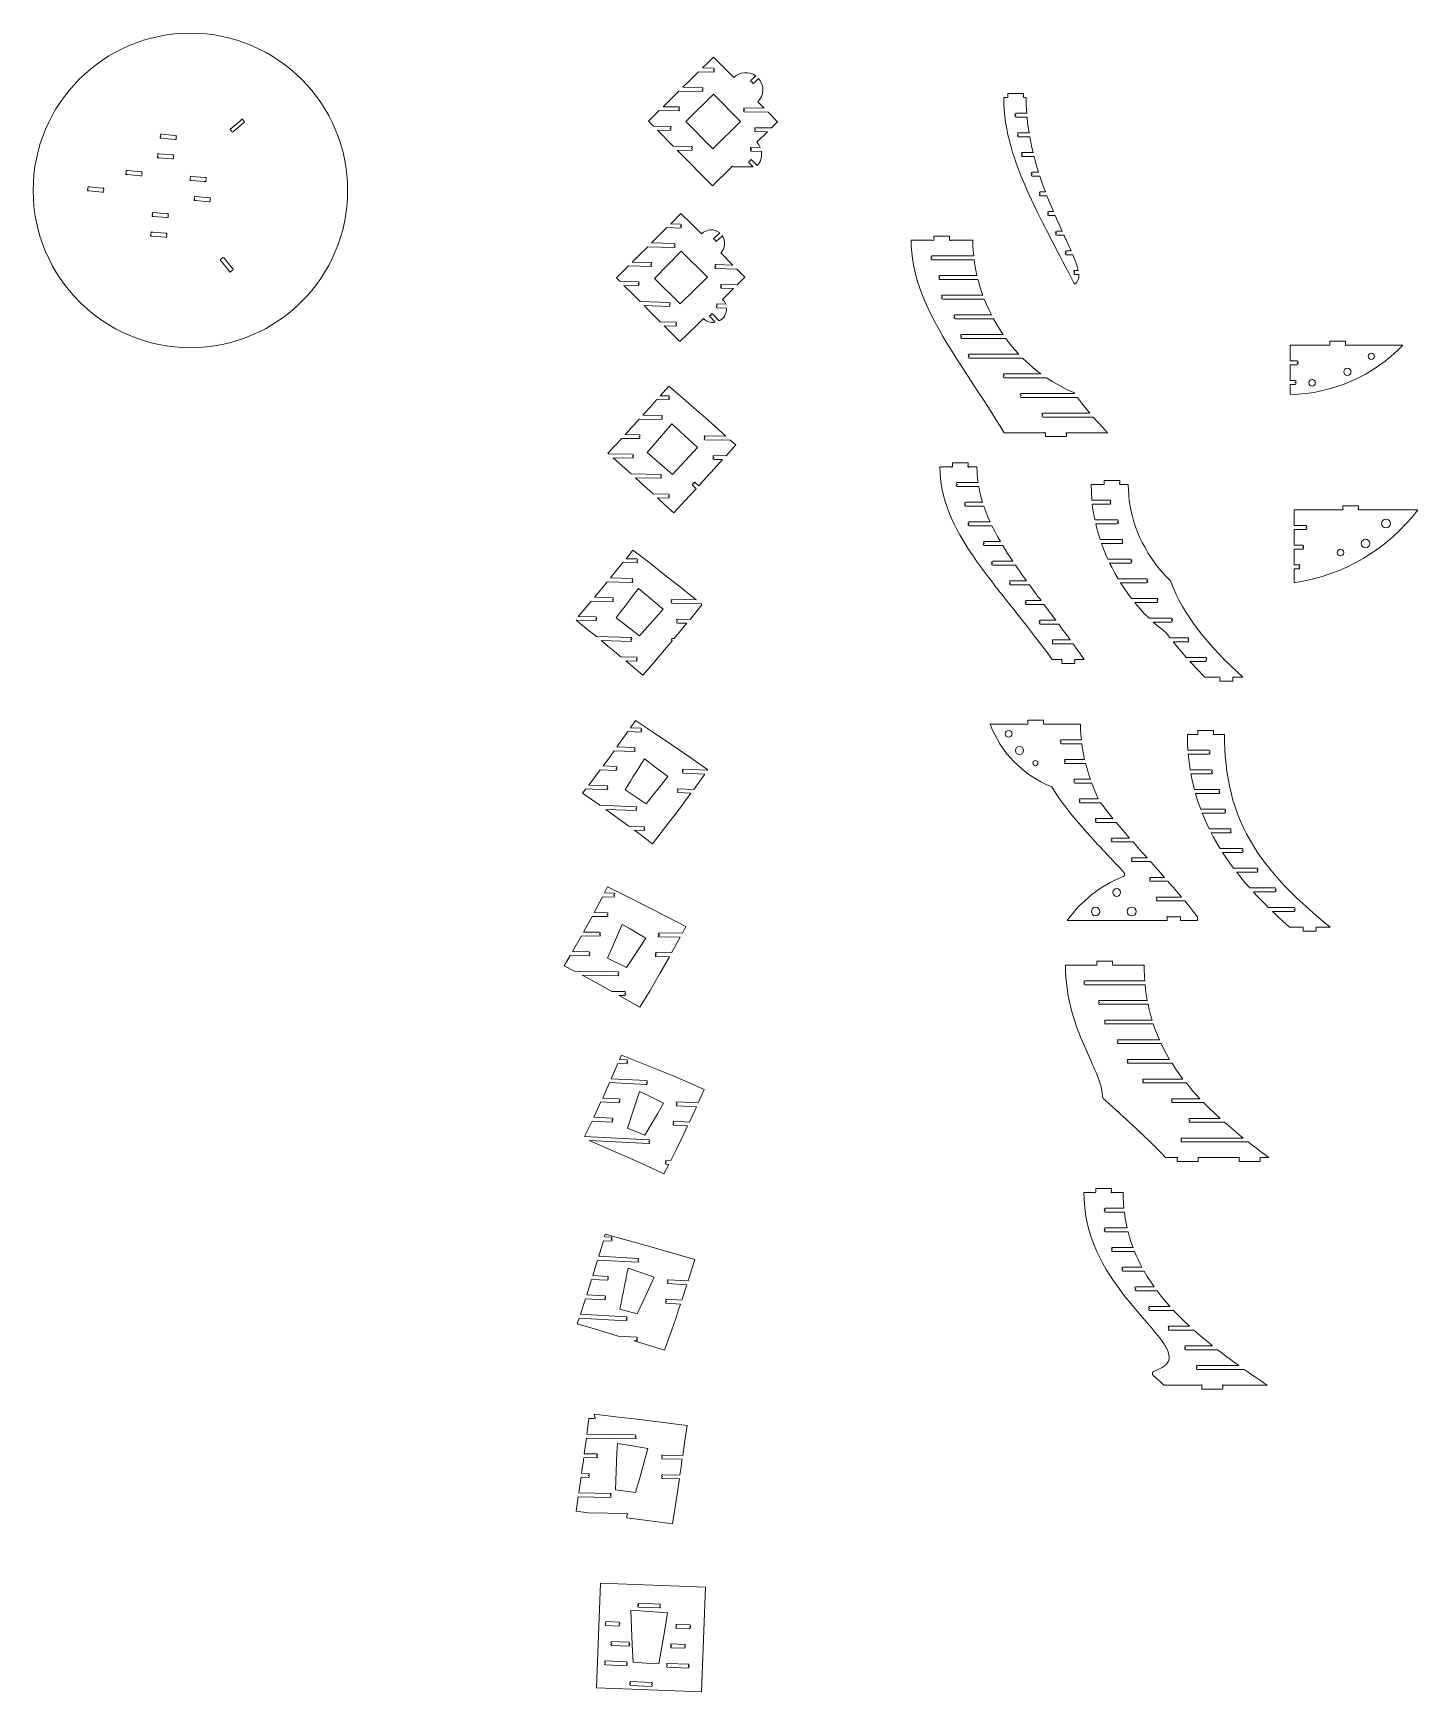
# Model space of a CAD drawing. Header units: millimetres. Extents: x -2409 to 2875, y -3055 to 3274.
import ezdxf

# ---------------------------------------------------------------- set-up
doc = ezdxf.new("R2010")
doc.units = ezdxf.units.MM

msp = doc.modelspace()

# ---------------------------------------------------------------- linework, layer by layer
at = {"color": 7, "linetype": 'Continuous', "lineweight": 15}
for p, q in [((265.1, 3104.1), (187.5, 3182.5)), ((130.3, 3126.1), (186.6, 3125.3)), ((186.8, 3140.3), (145.3, 3140.9)), ((186.7, 3131.8), (186.7, 3133.8)), ((348.1, 3110.8), (330, 3093.2)), ((55.3, 3052.2), (143.5, 3050.9)), ((143.7, 3065.9), (70.3, 3067)), ((186.8, 3040.6), (81.6, 2936.7)), ((143.6, 3057.4), (143.6, 3059.4)), ((289.6, 2936.2), (186.8, 3040.6)), ((334.5, 3088.5), (335.9, 3087.1)), ((340.4, 3082.4), (359.2, 3100.7)), ((1309.7, 3043.1), (1309.7, 3032.1)), ((1309.7, 3043.1), (1369.7, 3043.1)), ((1369.7, 3043.1), (1369.7, 3032.5)), ((-20, 2978.3), (54.2, 2977.2)), ((54.4, 2992.2), (-4.9, 2993.1)), ((54.3, 2983.7), (54.3, 2985.7)), ((304.7, 2982.1), (304.7, 2980.1)), ((380.1, 2987.5), (304.8, 2988.6)), ((380.1, 2987.5), (356.1, 3011.9)), ((1304.5, 3028.1), (1294.4, 3028.1)), ((1380.1, 3028.1), (1374.5, 3028.1)), ((-1654, 2910.4), (-1616, 2942.2)), ((-1606, 2931), (-1645.1, 2898.3)), ((-1609.6, 2942.7), (-1605.1, 2937.4)), ((-60.8, 2938.2), (-41.4, 2918.6)), ((22.3, 2917.6), (-41.4, 2918.6)), ((22.2, 2909.1), (22.2, 2911.1)), ((81.6, 2936.7), (184.2, 2832.7)), ((184.2, 2832.7), (289.6, 2936.2)), ((304.6, 2973.6), (395.1, 2972.2)), ((407.9, 2912), (347.2, 2912.9)), ((431.5, 2935.3), (395.1, 2972.2)), ((407.9, 2912), (431.5, 2935.3)), ((1340.5, 2968.1), (1382.3, 2968.1)), ((1340.5, 2959.6), (1340.5, 2961.6)), ((1383.5, 2953.1), (1340.5, 2953.1)), ((-1923.7, 2878.1), (-1923.2, 2883.6)), ((-1868.6, 2868.4), (-1919.7, 2873)), ((-1918.4, 2887.9), (-1868, 2883.4)), ((-1863.4, 2878.8), (-1863.9, 2872.8)), ((-1651.5, 2899.4), (-1655.4, 2904.1)), ((-26.4, 2903.4), (33.5, 2842.5)), ((-26.4, 2903.4), (22.1, 2902.7)), ((347, 2897.9), (392.9, 2897.3)), ((347.2, 2906.4), (347.1, 2904.4)), ((352.2, 2857.2), (392.9, 2897.3)), ((1350, 2893.1), (1391.1, 2893.1)), ((1350, 2884.6), (1350, 2886.6)), ((1393.7, 2878.1), (1350, 2878.1)), ((-1933.8, 2803.7), (-1933.3, 2809.2)), ((-1878.7, 2794), (-1929.8, 2798.6)), ((-1928.4, 2813.5), (-1878.1, 2809)), ((-1873.5, 2804.4), (-1874, 2798.4)), ((103, 2841.5), (33.5, 2842.5)), ((48.5, 2827.3), (182.8, 2690.7)), ((48.5, 2827.3), (102.8, 2826.5)), ((102.9, 2833), (102.9, 2835)), ((327.8, 2786), (326.4, 2784.6)), ((331.3, 2823.2), (369.9, 2822.6)), ((331.4, 2831.7), (331.4, 2829.7)), ((365.4, 2837.7), (331.5, 2838.2)), ((354.1, 2768.3), (332.5, 2790.6)), ((1365.4, 2818.1), (1406.4, 2818.1)), ((1365.4, 2809.6), (1365.4, 2811.6)), ((1410.1, 2803.1), (1365.4, 2803.1)), ((-2054.4, 2739.4), (-2053.9, 2744.8)), ((-1999.4, 2729.6), (-2050.4, 2734.2)), ((-2049.1, 2749.2), (-1998.8, 2744.6)), ((-1994.1, 2740.1), (-1994.6, 2734.1)), ((-1809.6, 2717.2), (-1809.1, 2722.6)), ((-1804.3, 2727), (-1754, 2722.4)), ((182.8, 2690.7), (254.9, 2761.5)), ((258.5, 2765.1), (259.8, 2766.3)), ((338.3, 2763), (262.1, 2764.2)), ((321.7, 2780.1), (338.3, 2763)), ((1402.5, 2743.1), (1427.4, 2743.1)), ((1402.5, 2734.6), (1402.5, 2736.6)), ((1432.3, 2728.1), (1402.5, 2728.1)), ((-2200.4, 2677.3), (-2200, 2682.8)), ((-2145.4, 2667.5), (-2196.5, 2672.2)), ((-2195.1, 2687.1), (-2144.8, 2682.5)), ((-2140.1, 2678), (-2140.7, 2672)), ((-1754.6, 2707.4), (-1805.6, 2712)), ((-1749.3, 2717.9), (-1749.8, 2711.9)), ((1433.9, 2668.1), (1453.6, 2668.1)), ((1433.9, 2659.6), (1433.9, 2661.6)), ((-1794.1, 2640.4), (-1793.6, 2645.9)), ((-1739, 2630.7), (-1790.1, 2635.3)), ((-1788.7, 2650.2), (-1738.4, 2645.7)), ((-1733.7, 2641.1), (-1734.3, 2635.2)), ((1459.4, 2653.1), (1433.9, 2653.1)), ((-1954.1, 2579.6), (-1953.6, 2585.1)), ((-1899.1, 2569.9), (-1950.1, 2574.5)), ((-1948.8, 2589.5), (-1898.4, 2584.9)), ((-1893.8, 2580.3), (-1894.3, 2574.4)), ((9.1, 2531.6), (60.9, 2530)), ((62.6, 2585.4), (23.6, 2546.1)), ((61.4, 2545), (23.6, 2546.1)), ((61.1, 2536.5), (61.2, 2538.5)), ((1465.4, 2593.1), (1484.1, 2593.1)), ((1465.4, 2584.6), (1465.4, 2586.6)), ((1490.6, 2578.1), (1465.4, 2578.1)), ((-1959.9, 2504.9), (-1959.4, 2510.3)), ((-1904.8, 2495.1), (-1955.9, 2499.7)), ((-1954.5, 2514.7), (-1904.2, 2510.1)), ((-1899.6, 2505.6), (-1900.1, 2499.6)), ((37.3, 2470.7), (-49.2, 2473.3)), ((210.6, 2511.4), (188.6, 2490.6)), ((193.1, 2485.9), (194.4, 2484.4)), ((198.9, 2479.7), (220.7, 2500.2)), ((1023.3, 2484.1), (941.2, 2484.1)), ((1028.1, 2499.1), (1028.1, 2488.5)), ((1028.1, 2499.1), (1088.1, 2499.1)), ((1088.1, 2499.1), (1088.1, 2487.9)), ((1176.8, 2484.1), (1093.3, 2484.1)), ((1495.4, 2518.1), (1517.5, 2518.1)), ((1495.4, 2509.6), (1495.4, 2511.6)), ((1524.3, 2503.1), (1495.4, 2503.1)), ((-1692.4, 2410.7), (-1687.4, 2414.9)), ((-1680.9, 2414.6), (-1648.7, 2375.9)), ((-63.9, 2458.7), (36.9, 2455.7)), ((64.1, 2442.3), (-38.5, 2338.2)), ((37.1, 2462.2), (37.1, 2464.2)), ((163.6, 2342.1), (64.1, 2442.3)), ((260.9, 2388.9), (214.4, 2435.3)), ((1020.2, 2424.1), (1179.9, 2424.1)), ((1020.2, 2415.6), (1020.2, 2417.6)), ((1181.6, 2409.1), (1020.2, 2409.1)), ((1532.7, 2443.1), (1551.5, 2443.1)), ((1532.7, 2434.6), (1532.7, 2436.6)), ((1557.9, 2428.1), (1532.7, 2428.1)), ((-1660.7, 2366.9), (-1691.8, 2404.3)), ((-1648.2, 2369.5), (-1655, 2363.8)), ((-137.5, 2385.9), (-52, 2383.3)), ((-51.5, 2398.3), (-122.8, 2400.5)), ((-51.8, 2389.8), (-51.7, 2391.8)), ((60.2, 2240.5), (163.6, 2342.1)), ((195.8, 2375.9), (276.4, 2373.4)), ((196, 2384.4), (196, 2382.4)), ((260.9, 2388.9), (196.2, 2390.9)), ((306.9, 2342.9), (276.4, 2373.4)), ((277.5, 2313.4), (306.9, 2342.9)), ((1050, 2349.1), (1192.3, 2349.1)), ((1050, 2340.6), (1050, 2342.6)), ((1565, 2368.1), (1578.8, 2368.1)), ((1565, 2359.6), (1565, 2361.6)), ((1581, 2353.1), (1565, 2353.1)), ((-183.8, 2340.4), (-170.2, 2326.9)), ((-99.8, 2324.8), (-170.2, 2326.9)), ((-154.7, 2311.4), (-100.3, 2309.8)), ((-100.1, 2316.3), (-100, 2318.3)), ((-38.5, 2338.2), (60.2, 2240.5)), ((217.3, 2300.2), (263, 2298.8)), ((217.6, 2308.7), (217.5, 2306.7)), ((277.5, 2313.4), (217.7, 2315.2)), ((221.9, 2257.8), (263, 2298.8)), ((1196, 2334.1), (1050, 2334.1)), ((18.9, 2246.1), (-93, 2249.5)), ((-77.6, 2234), (18.4, 2231.1)), ((18.6, 2237.6), (18.7, 2239.6)), ((201.1, 2225.6), (236.7, 2224.6)), ((201.4, 2234.1), (201.3, 2232.1)), ((233.5, 2239.7), (201.6, 2240.6)), ((1060.9, 2274.1), (1214.5, 2274.1)), ((1060.9, 2265.6), (1060.9, 2267.6)), ((1220.2, 2259.1), (1060.9, 2259.1)), ((43, 2170.4), (-16.1, 2172.2)), ((-0.8, 2156.7), (42.6, 2155.4)), ((42.8, 2161.9), (42.8, 2163.9)), ((172.4, 2192.3), (192.8, 2170.6)), ((178.6, 2198.2), (177.1, 2196.8)), ((208.7, 2175.6), (183.3, 2202.6)), ((1107.8, 2199.1), (1247.3, 2199.1)), ((1107.8, 2190.6), (1107.8, 2192.6)), ((1255.2, 2184.1), (1107.8, 2184.1)), ((1133.1, 2124.1), (1292, 2124.1)), ((1133.1, 2115.6), (1133.1, 2117.6)), ((1302.6, 2109.1), (1133.1, 2109.1)), ((2538.5, 2098.4), (2538.5, 2087.8)), ((2538.5, 2098.4), (2598.5, 2098.4)), ((2598.5, 2098.4), (2598.5, 2088.3)), ((1162.6, 2049.1), (1352.2, 2049.1)), ((1162.6, 2040.6), (1162.6, 2042.6)), ((1366.7, 2034.1), (1162.6, 2034.1)), ((2387.4, 2083.4), (2387.4, 2023.4)), ((2533.7, 2083.4), (2387.4, 2083.4)), ((2816.9, 2083.4), (2602.8, 2083.4)), ((1296.2, 1974.1), (1436.5, 1974.1)), ((1296.2, 1965.6), (1296.2, 1967.6)), ((2414.7, 2023.4), (2387.4, 2023.4)), ((2387.4, 2008.4), (2387.4, 1948.4)), ((2387.4, 2008.4), (2414.7, 2008.4)), ((2414.7, 2014.9), (2414.7, 2016.9)), ((16.6, 1927.3), (-16.1, 1890.3)), ((1457.9, 1959.1), (1296.2, 1959.1)), ((1360.5, 1899.1), (1564.7, 1899.1)), ((1564.7, 1899.1), (1562.6, 1902.1)), ((2407, 1948.4), (2387.4, 1948.4)), ((2387.4, 1933.4), (2387.4, 1894.4)), ((2387.4, 1933.4), (2407, 1933.4)), ((2407, 1939.9), (2407, 1941.9)), ((-29.2, 1875.5), (15.7, 1874.8)), ((16, 1889.8), (-16.1, 1890.3)), ((15.8, 1881.3), (15.9, 1883.3)), ((1360.5, 1890.6), (1360.5, 1892.6)), ((1575.4, 1884.1), (1360.5, 1884.1)), ((-95.7, 1801.5), (-11.7, 1800.2)), ((-11.4, 1815.2), (-82.3, 1816.3)), ((27.8, 1782.5), (-65.8, 1674.2)), ((-11.6, 1806.7), (-11.5, 1808.7)), ((1443.4, 1824.1), (1622.7, 1824.1)), ((1443.4, 1815.6), (1443.4, 1817.6)), ((1635.6, 1809.1), (1443.4, 1809.1)), ((-163.3, 1727.6), (-96.9, 1726.6)), ((-96.7, 1741.5), (-149.7, 1742.4)), ((-96.8, 1733.1), (-96.8, 1735)), ((154.2, 1722.5), (250.8, 1721)), ((154.4, 1731), (154.3, 1729)), ((233.7, 1736.3), (154.5, 1737.5)), ((271.6, 1702.3), (250.8, 1721)), ((1296.2, 1749.1), (1448.2, 1749.1)), ((1453.5, 1745.3), (1453.5, 1734.1)), ((1453.5, 1734.1), (1533.5, 1734.1)), ((1533.5, 1734.1), (1533.5, 1744.3)), ((1537.9, 1749.1), (1690.8, 1749.1)), ((-215.8, 1671), (-212.8, 1668.4)), ((-121.6, 1666.9), (-212.8, 1668.4)), ((-195.7, 1653.1), (-121.8, 1651.9)), ((-121.7, 1658.4), (-121.7, 1660.4)), ((-65.8, 1674.2), (30.1, 1590.3)), ((188.3, 1647), (221.7, 1646.5)), ((188.4, 1655.5), (188.4, 1653.5)), ((235, 1661.3), (188.5, 1662)), ((235, 1661.3), (271.6, 1702.3)), ((-14.5, 1590.2), (-127.8, 1592)), ((-14.6, 1581.7), (-14.6, 1583.7)), ((1093.6, 1618.9), (1050.9, 1618.9)), ((1098.5, 1633.9), (1098.5, 1623.1)), ((1098.5, 1633.9), (1158.5, 1633.9)), ((1158.5, 1633.9), (1158.5, 1623)), ((1192.3, 1618.9), (1163.5, 1618.9)), ((-110.9, 1576.8), (-14.7, 1575.2)), ((106.7, 1549.3), (120.3, 1535.1)), ((112.8, 1555.2), (111.4, 1553.8)), ((130.5, 1546.2), (117.5, 1559.7)), ((1116.7, 1558.9), (1196.6, 1558.9)), ((1116.7, 1550.4), (1116.7, 1552.4)), ((1198.9, 1543.9), (1116.7, 1543.9)), ((1672.6, 1551.6), (1628.1, 1551.6)), ((1677.3, 1566.6), (1677.3, 1556)), ((1677.3, 1566.6), (1737.3, 1566.6)), ((1737.3, 1566.6), (1737.3, 1557)), ((1769.6, 1551.6), (1740.8, 1551.6)), ((15.2, 1514.7), (-43.7, 1515.7)), ((-27, 1500.4), (15, 1499.7)), ((15.1, 1506.2), (15.1, 1508.2)), ((1148.1, 1483.9), (1213.6, 1483.9)), ((1148.1, 1475.4), (1148.1, 1477.4)), ((1218.4, 1468.9), (1148.1, 1468.9)), ((1700.2, 1491.6), (1630.9, 1491.6)), ((1632.5, 1476.6), (1700.2, 1476.6)), ((1700.2, 1483.1), (1700.2, 1485.1)), ((2588.5, 1470.3), (2588.5, 1460.2)), ((2588.5, 1470.3), (2648.5, 1470.3)), ((2648.5, 1470.3), (2648.5, 1460.2)), ((1161.6, 1408.9), (1242.6, 1408.9)), ((1161.6, 1400.4), (1161.6, 1402.4)), ((1249.7, 1393.9), (1161.6, 1393.9)), ((1728.9, 1416.6), (1642.2, 1416.6)), ((1645.5, 1401.6), (1728.9, 1401.6)), ((1728.9, 1408.1), (1728.9, 1410.1)), ((2402.3, 1395.3), (2402.3, 1455.3)), ((2584.4, 1455.3), (2402.3, 1455.3)), ((2448.3, 1395.3), (2402.3, 1395.3)), ((2874.7, 1455.3), (2652.7, 1455.3)), ((1219.8, 1333.9), (1281.8, 1333.9)), ((1745.8, 1341.6), (1662.3, 1341.6)), ((1745.8, 1333.1), (1745.8, 1335.1)), ((2402.3, 1320.3), (2402.3, 1380.3)), ((2402.3, 1380.3), (2448.3, 1380.3)), ((2448.3, 1386.8), (2448.3, 1388.8)), ((-120.6, 1301.4), (-146.8, 1268.5)), ((-105.1, 1267.4), (-146.8, 1268.5)), ((1219.8, 1325.4), (1219.8, 1327.4)), ((1290.7, 1318.9), (1219.8, 1318.9)), ((1667.4, 1326.6), (1745.8, 1326.6)), ((1779.9, 1266.6), (1691.6, 1266.6)), ((2435.6, 1320.3), (2402.3, 1320.3)), ((2402.3, 1245.3), (2402.3, 1305.3)), ((2402.3, 1305.3), (2435.6, 1305.3)), ((2435.6, 1311.8), (2435.6, 1313.8)), ((-158.5, 1253.8), (-206.1, 1195.1)), ((-158.5, 1253.8), (-105.5, 1252.4)), ((-105.3, 1258.9), (-105.3, 1260.9)), ((1251.7, 1258.9), (1328.9, 1258.9)), ((1251.7, 1250.4), (1251.7, 1252.4)), ((1339.1, 1243.9), (1251.7, 1243.9)), ((1698.6, 1251.6), (1779.9, 1251.6)), ((1779.9, 1258.1), (1779.9, 1260.1)), ((2421.3, 1245.3), (2402.3, 1245.3)), ((2402.3, 1176.4), (2402.3, 1230.3)), ((2402.3, 1230.3), (2421.3, 1230.3)), ((2421.3, 1236.8), (2421.3, 1238.8)), ((-218.2, 1180.4), (-124, 1177.8)), ((-123.6, 1192.8), (-206.1, 1195.1)), ((-123.8, 1184.3), (-123.8, 1186.3)), ((1319.6, 1183.9), (1381.4, 1183.9)), ((1319.6, 1175.4), (1319.6, 1177.4)), ((1392.3, 1168.9), (1319.6, 1168.9)), ((1841, 1191.6), (1731, 1191.6)), ((1740.2, 1176.6), (1841, 1176.6)), ((1841, 1183.1), (1841, 1185.1)), ((-279.4, 1107), (-198.7, 1104.8)), ((-198.3, 1119.8), (-267.1, 1121.7)), ((-198.5, 1111.3), (-198.5, 1113.3)), ((28.3, 1098.7), (139.4, 1095.7)), ((28.5, 1107.2), (28.4, 1105.2)), ((120.4, 1111.2), (28.7, 1113.7)), ((97.5, 1036.8), (143, 1092.8)), ((143, 1092.8), (139.4, 1095.7)), ((1380, 1108.9), (1436.8, 1108.9)), ((1380, 1100.4), (1380, 1102.4)), ((1448, 1093.9), (1380, 1093.9)), ((1879.6, 1116.6), (1782.2, 1116.6)), ((1794.2, 1101.6), (1879.6, 1101.6)), ((1879.6, 1108.1), (1879.6, 1110.1)), ((-336.5, 1033.5), (-262.5, 1031.5)), ((-262.1, 1046.5), (-329.5, 1048.4)), ((-262.3, 1038), (-262.3, 1040)), ((-184.2, 1043.2), (-95.1, 974.1)), ((36.6, 963.4), (85.4, 1022.1)), ((49.2, 1023.1), (85.4, 1022.1)), ((49.4, 1031.6), (49.3, 1029.6)), ((97.5, 1036.8), (49.6, 1038.1)), ((1433.1, 1033.9), (1493, 1033.9)), ((1433.1, 1025.4), (1433.1, 1027.4)), ((1504.2, 1018.9), (1433.1, 1018.9)), ((1934.7, 1041.6), (1849.3, 1041.6)), ((1865.3, 1026.6), (1934.7, 1026.6)), ((1934.7, 1033.1), (1934.7, 1035.1)), ((-127.7, 967.9), (-260.1, 971.4)), ((-241.2, 955.9), (-128.1, 952.9)), ((-128, 959.4), (-127.9, 961.4)), ((29.5, 957.1), (29.5, 955)), ((36.6, 963.4), (29.7, 963.6)), ((1482.3, 958.9), (1548.5, 958.9)), ((1482.3, 950.4), (1482.3, 952.4)), ((1914.5, 986.1), (1929, 966.6)), ((1997.7, 966.6), (1929, 966.6)), ((1940.7, 951.6), (1997.7, 951.6)), ((1997.7, 958.1), (1997.7, 960.1)), ((-107.2, 892.3), (-166.3, 893.9)), ((1559.4, 943.9), (1482.3, 943.9)), ((2066, 891.6), (1991, 891.6)), ((-147.8, 878.4), (-82.9, 823.7)), ((-147.8, 878.4), (-107.6, 877.3)), ((-107.4, 883.8), (-107.4, 885.8)), ((1479.3, 883.9), (1511, 883.9)), ((1515.4, 883.9), (1516.3, 883.9)), ((1516.3, 883.9), (1516.3, 882.5)), ((1516.3, 880.4), (1516.3, 868.9)), ((1516.3, 868.9), (1566.3, 868.9)), ((1566.3, 868.9), (1566.3, 878.3)), ((1569.6, 883.9), (1601.9, 883.9)), ((2004.5, 876.6), (2066, 876.6)), ((2066, 884.7), (2066, 885.1)), ((2066, 876.6), (2066, 878.2)), ((2114.7, 816.6), (2061.9, 816.6)), ((2119.1, 801.6), (2119.1, 811.8)), ((2119.1, 801.6), (2169.1, 801.6)), ((2169.1, 812.2), (2169.1, 801.6)), ((2206.7, 816.6), (2174, 816.6)), ((-111, 651.5), (-130.2, 623.4)), ((1380.7, 637.6), (1242.4, 637.6)), ((1386.2, 652.6), (1446.2, 652.6)), ((1386.2, 652.6), (1386.2, 641.2)), ((1446.2, 652.6), (1446.2, 642.2)), ((1587.6, 637.6), (1450.8, 637.6)), ((-140.3, 608.8), (-181.4, 550.5)), ((-140.3, 608.8), (-90.3, 606.8)), ((-89.7, 621.8), (-130.2, 623.4)), ((-90.1, 613.3), (-90, 615.3)), ((1513.2, 577.6), (1590.7, 577.6)), ((1513.2, 569.1), (1513.2, 571.1)), ((2029.9, 597.5), (1995.4, 597.5)), ((2034.8, 612.5), (2034.8, 601.8)), ((2034.8, 612.5), (2094.8, 612.5)), ((2094.8, 612.5), (2094.8, 601.7)), ((2136.8, 597.5), (2099.7, 597.5)), ((-191.8, 535.9), (-115.8, 532.8)), ((-115.2, 547.8), (-181.4, 550.5)), ((-115.6, 539.3), (-115.5, 541.3)), ((1592.4, 562.6), (1513.2, 562.6)), ((2078.7, 537.5), (1997.5, 537.5)), ((1998.6, 522.5), (2078.7, 522.5)), ((2078.7, 529), (2078.7, 531)), ((-245, 463), (-288.8, 404.7)), ((-245, 463), (-185.1, 460.5)), ((-184.5, 475.5), (-234.3, 477.6)), ((-184.8, 467), (-184.7, 469)), ((71.1, 450.1), (153.3, 446.7)), ((71.4, 458.6), (71.3, 456.6)), ((163.6, 461.3), (71.7, 465.1)), ((111.4, 388.4), (153.3, 446.7)), ((163.6, 461.3), (165, 463.3)), ((1529.5, 502.6), (1603.2, 502.6)), ((1529.5, 494.1), (1529.5, 496.1)), ((1606.9, 487.6), (1529.5, 487.6)), ((2087.8, 462.5), (2006.2, 462.5)), ((2008.8, 447.5), (2087.8, 447.5)), ((2087.8, 454), (2087.8, 456)), ((-299.9, 390.2), (-312.3, 374)), ((-299.9, 390.2), (-219.8, 386.9)), ((-219.2, 401.9), (-288.8, 404.7)), ((-219.5, 393.4), (-219.4, 395.4)), ((-150.7, 387.1), (-70.1, 333.8)), ((51.7, 384.3), (51.6, 382.3)), ((111.4, 388.4), (51.9, 390.8)), ((1565.4, 427.6), (1625.2, 427.6)), ((1565.4, 419.1), (1565.4, 421.1)), ((1630.6, 412.6), (1565.4, 412.6)), ((2116.1, 387.5), (2022.2, 387.5)), ((2116.1, 379), (2116.1, 381)), ((-312.3, 374), (-246.9, 328)), ((-109.3, 322.3), (-246.9, 328)), ((51.3, 375.8), (100.8, 373.8)), ((1585.5, 352.6), (1655.2, 352.6)), ((1585.5, 344.1), (1585.5, 346.1)), ((1664.3, 337.6), (1585.5, 337.6)), ((2026.3, 372.5), (2116.1, 372.5)), ((-224.5, 312), (-136.4, 248.4)), ((-224.5, 312), (-109.9, 307.3)), ((-109.6, 313.8), (-109.5, 315.8)), ((1647.5, 277.6), (1711.1, 277.6)), ((1647.5, 269.1), (1647.5, 271.1)), ((1723.4, 262.6), (1647.5, 262.6)), ((2137.9, 312.5), (2046.1, 312.5)), ((2051.9, 297.5), (2137.9, 297.5)), ((2137.9, 304), (2137.9, 306)), ((-78.5, 246), (-136.4, 248.4)), ((-114.7, 232.5), (-45.3, 181)), ((-114.7, 232.5), (-79.1, 231)), ((-78.8, 237.5), (-78.8, 239.5)), ((1707.7, 202.6), (1774.8, 202.6)), ((1707.7, 194.1), (1707.7, 196.1)), ((2159.4, 237.5), (2078.6, 237.5)), ((2086.2, 222.5), (2159.4, 222.5)), ((2159.4, 229), (2159.4, 231)), ((1788, 187.6), (1707.7, 187.6)), ((1784.4, 127.6), (1841.3, 127.6)), ((2204.8, 162.5), (2120.4, 162.5)), ((2129.9, 147.5), (2204.8, 147.5)), ((2204.8, 154), (2204.8, 156)), ((1784.4, 119.1), (1784.4, 121.1)), ((1854.7, 112.6), (1784.4, 112.6)), ((2261.3, 87.5), (2171.9, 87.5)), ((2183.4, 72.5), (2261.3, 72.5)), ((2261.3, 79), (2261.3, 81)), ((-217.5, 16.2), (-229.3, -7)), ((1854.3, 52.6), (1908, 52.6)), ((1854.3, 44.1), (1854.3, 46.1)), ((1921.1, 37.6), (1854.3, 37.6)), ((2330.6, 12.5), (2233.5, 12.5)), ((2330.6, 4), (2330.6, 6)), ((-237, -21.9), (-268.3, -81.5)), ((-237, -21.9), (-193.4, -22.4)), ((-193.2, -7.5), (-229.3, -7)), ((-193.3, -15.9), (-193.3, -14)), ((1879.8, -22.4), (1972.7, -22.4)), ((1879.8, -30.9), (1879.8, -28.9)), ((1985.3, -37.4), (1879.8, -37.4)), ((2247, -2.5), (2330.6, -2.5)), ((2402.9, -62.5), (2304.9, -62.5)), ((-276.3, -96.4), (-218.9, -97.1)), ((-218.8, -82.1), (-268.3, -81.5)), ((-218.9, -90.6), (-218.8, -88.6)), ((1536.7, -112.4), (1917.6, -112.4)), ((1917.6, -112.4), (1917.6, -101.8)), ((1922.4, -97.4), (1963.7, -97.4)), ((1968.5, -101.8), (1968.5, -112.4)), ((1968.5, -112.4), (2034.2, -112.4)), ((2034.2, -112.4), (2034.2, -97.4)), ((2320.3, -77.5), (2402.9, -77.5)), ((2402.9, -71), (2402.9, -69)), ((-317.1, -170.9), (-350.9, -230.5)), ((-317.1, -170.9), (-247.6, -171.8)), ((-247.5, -156.8), (-308.8, -156)), ((-247.6, -165.3), (-247.5, -163.3)), ((-161.4, -127.1), (-217.8, -255.5)), ((-20.6, -174.6), (60.2, -175.7)), ((-20.5, -166.1), (-20.5, -168.1)), ((68.2, -160.8), (-20.4, -159.6)), ((27.3, -235.2), (60.2, -175.7)), ((68.2, -160.8), (81.9, -135.3)), ((2432.1, -137.5), (2385.5, -137.5)), ((2436.9, -152.5), (2436.9, -141.9)), ((2436.9, -152.5), (2486.9, -152.5)), ((2486.9, -142.6), (2486.9, -152.5)), ((2539.9, -137.5), (2491, -137.5)), ((-359.5, -245.4), (-382.8, -285.2)), ((-359.5, -245.4), (-287.9, -246.3)), ((-287.7, -231.3), (-350.9, -230.5)), ((-287.8, -239.8), (-287.8, -237.8)), ((-31.4, -249.5), (19, -250.1)), ((-31.3, -241), (-31.3, -243)), ((27.3, -235.2), (-31.2, -234.5)), ((-382.8, -285.2), (-343.7, -305.6)), ((-177.1, -307.7), (-343.7, -305.6)), ((-217.8, -255.5), (-144.4, -291.3)), ((-177.2, -316.2), (-177.2, -314.2)), ((1644.5, -281.8), (1530.1, -281.8)), ((1649.2, -266.8), (1649.2, -277.3)), ((1649.2, -266.8), (1709.2, -266.8)), ((1709.2, -266.8), (1709.2, -277.5)), ((1830.1, -281.8), (1714, -281.8)), ((-314.5, -320.9), (-177.3, -322.7)), ((1832.4, -341.8), (1603.9, -341.8)), ((1603.9, -348.3), (1603.9, -350.3)), ((1603.9, -356.8), (1833.7, -356.8)), ((-151.2, -383), (-200.5, -382.4)), ((-172.6, -397.7), (-93.6, -442)), ((-172.6, -397.7), (-151.4, -398)), ((-151.3, -391.5), (-151.3, -389.5)), ((1842.2, -416.8), (1659.4, -416.8)), ((1659.4, -423.3), (1659.4, -425.3)), ((1659.4, -431.8), (1845.1, -431.8)), ((1860.4, -491.8), (1682.6, -491.8)), ((1682.6, -498.3), (1682.6, -500.3)), ((1682.6, -506.8), (1865.2, -506.8)), ((1888.3, -566.8), (1730.8, -566.8)), ((-164.6, -625.5), (-171.6, -642.3)), ((1730.8, -573.3), (1730.8, -575.3)), ((1730.8, -581.8), (1895.2, -581.8)), ((-177.8, -657), (-203.1, -715.8)), ((-177.8, -657), (-144.4, -658.7)), ((-143.6, -643.7), (-171.6, -642.3)), ((-144.1, -652.2), (-144, -650.2)), ((1927.3, -641.8), (1769.4, -641.8)), ((1769.4, -648.3), (1769.4, -650.3)), ((1769.4, -656.8), (1936.6, -656.8)), ((-209.5, -730.5), (-69.3, -737.6)), ((-68.5, -722.6), (-203.1, -715.8)), ((-69, -731.1), (-68.9, -729.1)), ((128.6, -807.7), (151.8, -756.2)), ((1978.5, -716.8), (1828.1, -716.8)), ((1828.1, -723.3), (1828.1, -725.3)), ((1828.1, -731.8), (1990.3, -731.8)), ((-242.4, -803.9), (-269.6, -862.6)), ((-242.4, -803.9), (-173.8, -807.4)), ((-173.1, -792.4), (-235.7, -789.2)), ((-173.5, -800.9), (-173.4, -798.9)), ((-94.9, -764.8), (-141.2, -904.2)), ((47.6, -818.6), (122, -822.4)), ((48, -810.2), (47.9, -812.2)), ((128.6, -807.7), (48.3, -803.7)), ((94.8, -881.1), (122, -822.4)), ((2042.8, -791.8), (1937.8, -791.8)), ((1937.8, -798.3), (1937.8, -800.3)), ((1937.8, -806.8), (2057.2, -806.8)), ((-276.5, -877.3), (-304.7, -935.9)), ((-276.5, -877.3), (-200.7, -881.1)), ((-200, -866.1), (-269.6, -862.6)), ((-200.4, -874.6), (-200.3, -872.6)), ((35.7, -884.6), (35.6, -886.6)), ((94.8, -881.1), (36, -878.1)), ((2119.9, -866.8), (2004.4, -866.8)), ((2004.4, -873.3), (2004.4, -875.3)), ((2004.4, -881.8), (2136.8, -881.8)), ((-59.4, -948.4), (-304.7, -935.9)), ((-141.2, -904.2), (-75.5, -930.6)), ((35.3, -893.1), (87.9, -895.8)), ((2208.7, -941.8), (1973.4, -941.8)), ((1973.4, -948.3), (1973.4, -950.3)), ((-287.3, -951.8), (-60.2, -963.4)), ((-59.9, -956.9), (-59.8, -954.9)), ((1973.4, -956.8), (2227.6, -956.8)), ((-2.2, -1078.4), (16.2, -1042.3)), ((6.3, -1041.8), (16.2, -1042.3)), ((6.7, -1033.3), (6.6, -1035.3)), ((23.6, -1027.7), (7.1, -1026.9)), ((1951.8, -1016.8), (1912.2, -1016.8)), ((1956.6, -1031.8), (1956.6, -1021.2)), ((1956.6, -1031.8), (2036.6, -1031.8)), ((2036.6, -1020.5), (2036.6, -1031.8)), ((2187.9, -1016.8), (2042, -1016.8)), ((2193, -1031.8), (2193, -1020.9)), ((2193, -1031.8), (2273, -1031.8)), ((2273, -1021.6), (2273, -1031.8)), ((2306.3, -1016.8), (2277.4, -1016.8)), ((1645.5, -1134.6), (1645.5, -1146)), ((1645.5, -1134.6), (1705.5, -1134.6)), ((1705.5, -1134.6), (1705.5, -1145.1)), ((1640, -1149.6), (1600.4, -1149.6)), ((1750.4, -1149.6), (1710.2, -1149.6)), ((1753.2, -1209.6), (1681.1, -1209.6)), ((1681.1, -1216.1), (1681.1, -1218.1)), ((1681.1, -1224.6), (1754.9, -1224.6)), ((-226.1, -1308.5), (-229.1, -1318.8)), ((-202.8, -1320.3), (-229.1, -1318.8)), ((-203.3, -1328.8), (-203.2, -1326.8)), ((1765.4, -1284.6), (1681.1, -1284.6)), ((1681.1, -1291.1), (1681.1, -1293.1)), ((1681.1, -1299.6), (1769.1, -1299.6)), ((-233.4, -1333.6), (-250.9, -1392.7)), ((-233.4, -1333.6), (-203.6, -1335.3)), ((1788, -1359.6), (1708.7, -1359.6)), ((1708.7, -1366.1), (1708.7, -1368.1)), ((1708.7, -1374.6), (1793.8, -1374.6)), ((-255.4, -1407.5), (-273.5, -1466.6)), ((-255.4, -1407.5), (-101.9, -1416)), ((-101.1, -1401.1), (-250.9, -1392.7)), ((-101.5, -1409.5), (-101.4, -1407.5)), ((1822, -1434.6), (1748.7, -1434.6)), ((1748.7, -1441.1), (1748.7, -1443.1)), ((1748.7, -1449.6), (1830.3, -1449.6)), ((-278.1, -1481.4), (-296.8, -1540.4)), ((-278.1, -1481.4), (-218.1, -1484.7)), ((-217.3, -1469.7), (-273.5, -1466.6)), ((-217.7, -1478.2), (-217.6, -1476.2)), ((13.2, -1497.5), (85.4, -1501.6)), ((13.7, -1489.1), (13.6, -1491.1)), ((90.2, -1486.8), (14, -1482.6)), ((66.1, -1560.6), (85.4, -1501.6)), ((1868.7, -1509.6), (1798.6, -1509.6)), ((1798.6, -1516.1), (1798.6, -1518.1)), ((-301.5, -1555.2), (-320.9, -1614.2)), ((-301.5, -1555.2), (-228.5, -1559.2)), ((-227.6, -1544.2), (-296.8, -1540.4)), ((-228.1, -1552.7), (-228, -1550.7)), ((6.8, -1572.3), (61.2, -1575.3)), ((7.3, -1563.8), (7.2, -1565.8)), ((66.1, -1560.6), (7.7, -1557.3)), ((1798.6, -1524.6), (1879.7, -1524.6)), ((-325.8, -1628.9), (-333.3, -1651.1)), ((-325.8, -1628.9), (-146.5, -1638.9)), ((-145.7, -1623.9), (-320.9, -1614.2)), ((-170, -1594.6), (-104.4, -1613.3)), ((-146.1, -1632.4), (-146, -1630.4)), ((1929.1, -1584.6), (1850.2, -1584.6)), ((1850.2, -1591.1), (1850.2, -1593.1)), ((1850.2, -1599.6), (1942.8, -1599.6)), ((-106.5, -1701.2), (-176.3, -1697.3)), ((-107, -1709.7), (-106.8, -1707.7)), ((2003.5, -1659.6), (1925.1, -1659.6)), ((1925.1, -1666.1), (1925.1, -1668.1)), ((1925.1, -1674.6), (2020, -1674.6)), ((-115.9, -1715.7), (-107.3, -1716.2)), ((2091.5, -1734.6), (1988.2, -1734.6)), ((1988.2, -1741.1), (1988.2, -1743.1)), ((1988.2, -1749.6), (2110.6, -1749.6)), ((2191.3, -1809.6), (2033, -1809.6)), ((2033, -1816.1), (2033, -1818.1)), ((2033, -1824.6), (2212.4, -1824.6)), ((2045.4, -1884.6), (1905.7, -1884.6)), ((2050.5, -1899.6), (2050.5, -1888.6)), ((2130.5, -1889.9), (2130.5, -1899.6)), ((2299.5, -1884.6), (2134.2, -1884.6)), ((2050.5, -1899.6), (2130.5, -1899.6)), ((-288.5, -2011.7), (-296.3, -2071.6)), ((-288.5, -2011.7), (-267.3, -2012.1)), ((-267.1, -2005.6), (-267, -1995.4)), ((-298.2, -2086.5), (-306.2, -2146.4)), ((-298.2, -2086.5), (-111.9, -2089.7)), ((-111.7, -2074.7), (-296.3, -2071.6)), ((-111.8, -2083.2), (-111.8, -2081.2)), ((-258.8, -2147.2), (-306.2, -2146.4)), ((69.9, -2152.8), (-8.1, -2151.5)), ((-308.3, -2161.4), (-259, -2162.2)), ((-258.9, -2155.7), (-258.9, -2153.7)), ((-8.4, -2166.5), (67.7, -2167.8)), ((-8.2, -2158), (-8.3, -2160)), ((-318.6, -2236.2), (-327.2, -2296.1)), ((-318.6, -2236.2), (-290.3, -2236.7)), ((-290, -2221.7), (-316.5, -2221.2)), ((-290.2, -2230.2), (-290.2, -2228.2)), ((-7.8, -2241.5), (56.7, -2242.6)), ((-7.6, -2233), (-7.7, -2235)), ((58.9, -2227.6), (-7.5, -2226.5)), ((-329.4, -2311), (-337.5, -2365.9)), ((-329.4, -2311), (-206.9, -2313.1)), ((-206.6, -2298.1), (-327.2, -2296.1)), ((-206.7, -2306.6), (-206.7, -2304.6)), ((-186.4, -2283.9), (-110.3, -2294.2)), ((-337.5, -2365.9), (-291, -2371.7)), ((-143.6, -2374.2), (-291, -2371.7)), ((-143.8, -2390.6), (-143.7, -2380.7)), ((-258.9, -3039.5), (-243.6, -2639.8)), ((-243.6, -2639.8), (156.1, -2655.2)), ((156.1, -2655.2), (140.8, -3054.9)), ((-18.4, -2719.9), (-98.3, -2716.9)), ((-98.9, -2731.8), (-18.9, -2734.9)), ((-98.6, -2723.4), (-98.6, -2725.4)), ((-18.7, -2728.4), (-18.6, -2726.4)), ((-223.7, -2802.1), (-173.7, -2804)), ((-223.3, -2793.6), (-223.4, -2795.6)), ((-173.1, -2789), (-223.1, -2787.1)), ((-173.4, -2797.5), (-173.4, -2795.5)), ((46, -2812.5), (96, -2814.4)), ((46.3, -2804), (46.3, -2806)), ((96.6, -2799.4), (46.6, -2797.5)), ((96.2, -2807.9), (96.3, -2805.9)), ((-201.8, -2878), (-136.1, -2880.5)), ((-201.5, -2869.5), (-201.6, -2871.5)), ((-135.5, -2865.5), (-201.3, -2863)), ((-135.9, -2874), (-135.8, -2872)), ((25.8, -2886.8), (75.8, -2888.7)), ((26.2, -2878.3), (26.1, -2880.3)), ((76.4, -2873.7), (26.4, -2871.8)), ((76, -2882.2), (76.1, -2880.2)), ((-225.5, -2952.1), (-145.5, -2955.2)), ((-225.2, -2943.7), (-225.2, -2945.6)), ((-145, -2940.2), (-224.9, -2937.2)), ((-145.3, -2948.7), (-145.2, -2946.7)), ((10.7, -2961.2), (90.6, -2964.3)), ((11, -2952.7), (11, -2954.7)), ((91.2, -2949.3), (11.3, -2946.2)), ((90.9, -2957.8), (91, -2955.8)), ((-129.8, -3030.9), (-49.8, -3034)), ((-129.4, -3022.4), (-129.5, -3024.4)), ((-49.3, -3019), (-129.2, -3015.9)), ((-49.6, -3027.5), (-49.5, -3025.5)), ((140.8, -3054.9), (-258.9, -3039.5))]:
    msp.add_line(p, q, dxfattribs=at)
at = {"color": 7, "linetype": 'Continuous', "lineweight": 15, "flags": 128}
for points in [[(187.5, 3182.5), (166.6, 3161.9), (145.3, 3140.9)], [(130.3, 3126.1), (100.7, 3096.9), (70.3, 3067)], [(55.3, 3052.2), (25.5, 3023), (-4.9, 2993.1)], [(-20, 2978.3), (-40.2, 2958.4), (-60.8, 2938.2)], [(1294.4, 3028.1), (1294.9, 3004.2), (1296.3, 2980), (1298.6, 2956.4), (1301.8, 2932.5), (1305.8, 2909.1), (1310.6, 2885.5), (1316.1, 2862.4), (1322.4, 2838.9), (1328.4, 2818.6), (1335.1, 2797.8), (1342, 2777.6), (1349.4, 2757.3), (1357.2, 2737.3), (1361.6, 2726.2), (1366.2, 2714.9), (1371, 2703.5), (1375.7, 2692.7), (1380.4, 2681.8), (1385.4, 2670.6), (1390.5, 2659.2), (1400.4, 2637.9), (1411, 2615.5), (1421.3, 2594.4), (1432.3, 2572.2), (1442.7, 2551.3), (1450.1, 2536.9), (1457.4, 2522.6), (1464.7, 2508.3), (1471.8, 2494.6), (1479.1, 2480.6), (1486.5, 2466.3), (1497.7, 2444.8), (1508.7, 2423.8), (1520.2, 2401.7), (1532, 2379), (1542.5, 2358.8), (1554, 2336.6), (1564.6, 2315.8)], [(1382.3, 2968.1), (1380.6, 2998.1), (1380.1, 3028.1)], [(1391.1, 2893.1), (1388.1, 2913.1), (1385.6, 2933), (1383.5, 2953.1)], [(1406.4, 2818.1), (1401.8, 2837.9), (1397.5, 2858.1), (1393.7, 2878.1)], [(1427.4, 2743.1), (1421.3, 2763.1), (1415.5, 2783.1), (1410.1, 2803.1)], [(1453.6, 2668.1), (1448, 2683.2), (1442.6, 2698), (1437.4, 2713), (1432.3, 2728.1)], [(1484.1, 2593.1), (1477.8, 2608), (1471.6, 2622.8), (1465.4, 2638.1), (1459.4, 2653.1)], [(9.1, 2531.6), (-19.8, 2502.7), (-49.2, 2473.3)], [(141.3, 2507.8), (101.7, 2546.9), (62.6, 2585.4)], [(1517.5, 2518.1), (1512.2, 2529.8), (1506.7, 2541.9), (1501.4, 2553.7), (1495.9, 2566.1), (1490.6, 2578.1)], [(941.2, 2484.1), (941.7, 2460.4), (943.4, 2436.8), (946.1, 2413.5), (949.9, 2390.3), (954.7, 2367.3), (960.3, 2345), (966.8, 2322.6), (974.1, 2300.5), (982.2, 2278.5), (993.6, 2250.6), (1006, 2223.1), (1019.1, 2196), (1033, 2169.3), (1047.5, 2142.8), (1062.5, 2116.6), (1077.9, 2090.6), (1097.6, 2058.7), (1117.8, 2026.6), (1138.1, 1995), (1158.6, 1963.5), (1179.6, 1931.4), (1200.7, 1899), (1216.7, 1874.5), (1233.2, 1849.1), (1248.7, 1824.9), (1264.9, 1799.4), (1280.5, 1774.6), (1296.2, 1749.1)], [(1179.9, 2424.1), (1178.2, 2444), (1177.1, 2464.1), (1176.8, 2484.1)], [(1551.5, 2443.1), (1547.8, 2451.5), (1544.1, 2459.7), (1540.3, 2468.1), (1536.6, 2476.3), (1535.1, 2479.5), (1533.7, 2482.6), (1532.2, 2485.9), (1530.7, 2489.3), (1529.5, 2491.9), (1528, 2495.2), (1526.2, 2499.1), (1524.3, 2503.1)], [(-63.9, 2458.7), (-93, 2429.9), (-122.8, 2400.5)], [(1192.3, 2349.1), (1188.1, 2369), (1184.5, 2389), (1181.6, 2409.1)], [(1578.8, 2368.1), (1576.2, 2378.4), (1573.1, 2388.5), (1569.7, 2398.5), (1565.9, 2408.4), (1562, 2418.3), (1557.9, 2428.1)], [(-137.5, 2385.9), (-160.5, 2363.3), (-183.8, 2340.4)], [(1564.6, 2315.8), (1569.2, 2319.5), (1573.3, 2323.8), (1576.6, 2328.7), (1578.9, 2334.1), (1580, 2337.9), (1580.7, 2341.8), (1581, 2345.7), (1581, 2353.1)], [(-154.7, 2311.4), (-124, 2280.6), (-93, 2249.5)], [(1214.5, 2274.1), (1209.7, 2287.9), (1205.2, 2301.7), (1200.3, 2317.9), (1196, 2334.1)], [(-77.6, 2234), (-56.8, 2213.2), (-36.5, 2192.7), (-16.1, 2172.2)], [(1247.3, 2199.1), (1237.6, 2218.9), (1228.5, 2238.9), (1220.2, 2259.1)], [(-0.8, 2156.7), (28.8, 2126.8), (58.6, 2096.6)], [(58.6, 2096.6), (89.2, 2126.6), (119.2, 2156.2), (148.8, 2185.3)], [(1292, 2124.1), (1284.2, 2135.7), (1269.2, 2159.6), (1255.2, 2184.1)], [(1352.2, 2049.1), (1334.9, 2068.5), (1318.3, 2088.4), (1302.6, 2109.1)], [(1436.5, 1974.1), (1421, 1985.9), (1405.9, 1998.2), (1392.5, 2009.8), (1379.4, 2021.8), (1366.7, 2034.1)], [(233.7, 1736.3), (190.4, 1774.9), (147.5, 1813), (103.6, 1851.6), (59.9, 1889.7), (16.6, 1927.3)], [(1562.6, 1902.1), (1540.6, 1912.1), (1519.3, 1922.7), (1498.3, 1934.1), (1477.9, 1946.2), (1457.9, 1959.1)], [(-29.2, 1875.5), (-55.6, 1846), (-82.3, 1816.3)], [(1622.7, 1824.1), (1606.5, 1843.7), (1590.7, 1863.7), (1575.4, 1884.1)], [(-95.7, 1801.5), (-106.5, 1789.7), (-117.2, 1777.9), (-128, 1766.1), (-138.8, 1754.3), (-149.7, 1742.4)], [(126.1, 1692.9), (92.6, 1723.7), (59.8, 1753.6), (27.8, 1782.5)], [(1690.8, 1749.1), (1672.1, 1768.8), (1653.6, 1788.8), (1635.6, 1809.1)], [(-163.3, 1727.6), (-189.4, 1699.5), (-215.8, 1671)], [(-195.7, 1653.1), (-161.9, 1622.7), (-127.8, 1592)], [(30.1, 1590.3), (63.1, 1625.3), (95.1, 1659.5), (126.1, 1692.9)], [(130.5, 1546.2), (160.6, 1579.1), (191.4, 1612.9), (221.7, 1646.5)], [(1050.9, 1618.9), (1051.5, 1596.7), (1053.2, 1574.6), (1055.9, 1552.8), (1059.8, 1531.2), (1064.7, 1509.6), (1070.9, 1487.3), (1078.1, 1465.2), (1086.3, 1443.4), (1095.3, 1421.9), (1105.1, 1400.8), (1115.6, 1380.1), (1126.6, 1359.9), (1138.1, 1339.9), (1150.7, 1319.3), (1163.8, 1298.9), (1177.3, 1278.8), (1191.2, 1258.8), (1205.4, 1239), (1219.9, 1219.3), (1230.9, 1204.6), (1242.1, 1189.8), (1253.6, 1174.8), (1264.8, 1160.4), (1270.1, 1153.6), (1275, 1147.3), (1280.2, 1140.8), (1285.5, 1134), (1290.5, 1127.6), (1295.6, 1121.3), (1300.9, 1114.5), (1311, 1101.8), (1322.8, 1086.9), (1333.7, 1073.3), (1345, 1059.1), (1355.4, 1045.9), (1366.4, 1032.1), (1389.2, 1003), (1412.5, 973.1), (1435, 943.7), (1457.1, 914.2), (1479.3, 883.9)], [(-110.9, 1576.8), (-77.1, 1546.1), (-43.7, 1515.7)], [(35.2, 1443.3), (78.2, 1489.6), (120.3, 1535.1)], [(1628.1, 1551.6), (1628.8, 1521.6), (1630.9, 1491.6)], [(1930.3, 1183.5), (1914.2, 1200.2), (1898.8, 1217.4), (1884.2, 1235.2), (1870.3, 1253.4), (1857.1, 1272.2), (1845, 1291.2), (1833.6, 1310.6), (1822.9, 1330.8), (1813.2, 1351.2), (1805.1, 1370.3), (1797.8, 1389.6), (1791.3, 1409.1), (1785.6, 1428.9), (1780.8, 1448.8), (1776.8, 1469), (1773.6, 1489.4), (1771.4, 1510), (1770, 1530.8), (1769.6, 1551.6)], [(-27, 1500.4), (4, 1472), (35.2, 1443.3)], [(1242.6, 1408.9), (1233.9, 1428.6), (1225.8, 1448.6), (1218.4, 1468.9)], [(1632.5, 1476.6), (1635.1, 1456.5), (1638.3, 1436.5), (1642.2, 1416.6)], [(1281.8, 1333.9), (1270.6, 1353.6), (1259.9, 1373.6), (1249.7, 1393.9)], [(1645.5, 1401.6), (1648.5, 1389.2), (1654.9, 1365.3), (1662.3, 1341.6)], [(120.4, 1111.2), (60.5, 1159.6), (0.6, 1207.2), (-60.1, 1254.7), (-120.6, 1301.4)], [(1328.9, 1258.9), (1319.1, 1273.7), (1309.5, 1288.5), (1299.9, 1303.7), (1290.7, 1318.9)], [(1667.4, 1326.6), (1674.9, 1306.2), (1682.9, 1286.3), (1691.6, 1266.6)], [(1381.4, 1183.9), (1374.5, 1193.3), (1367.8, 1202.7), (1361, 1212.3), (1354.4, 1221.7), (1346.6, 1232.9), (1339.1, 1243.9)], [(1698.6, 1251.6), (1706.4, 1235.9), (1718.3, 1213.6), (1731, 1191.6)], [(-218.2, 1180.4), (-234.6, 1160.6), (-250.7, 1141.2), (-267.1, 1121.7)], [(-99.6, 1155), (-116.7, 1132.3), (-133.5, 1110), (-150.4, 1087.7), (-167.4, 1065.3), (-184.2, 1043.2)], [(-5.4, 1076), (-29.1, 1096.1), (-52.4, 1115.7), (-76.1, 1135.6), (-99.6, 1155)], [(1436.8, 1108.9), (1430.4, 1117.4), (1423.9, 1126), (1417.8, 1134.3), (1411.2, 1143.1), (1405, 1151.6), (1398.6, 1160.2), (1392.3, 1168.9)], [(1740.2, 1176.6), (1753.6, 1156.1), (1767.6, 1136.1), (1782.2, 1116.6)], [(2206.7, 816.6), (2183.7, 838), (2161, 859.8), (2138.7, 881.9), (2116.8, 904.4), (2095.4, 927.3), (2074.7, 950.8), (2054.6, 974.7), (2037.7, 995.9), (2021.5, 1017.6), (2006, 1039.8), (1991.1, 1062.6), (1977, 1086), (1964, 1109.6), (1951.8, 1133.8), (1940.5, 1158.5), (1930.3, 1183.5)], [(-279.4, 1107), (-304.3, 1077.7), (-329.5, 1048.4)], [(-95.1, 974.1), (-64.4, 1008.6), (-34.5, 1042.6), (-5.4, 1076)], [(1493, 1033.9), (1488, 1040.6), (1483, 1047.2), (1478.7, 1053), (1473.6, 1059.7), (1467.9, 1067.3), (1464.6, 1071.7), (1461.4, 1076.1), (1458.1, 1080.4), (1454.9, 1084.7), (1451.6, 1089.1), (1448, 1093.9)], [(1794.2, 1101.6), (1796.4, 1098.9), (1813.3, 1079.1), (1831, 1060), (1849.3, 1041.6)], [(-336.5, 1033.5), (-298.4, 1002.7), (-260.1, 971.4)], [(1548.5, 958.9), (1537.6, 973.8), (1526.5, 988.8), (1515.3, 1004), (1504.2, 1018.9)], [(1865.3, 1026.6), (1881.1, 1012.6), (1897.6, 999), (1914.5, 986.1)], [(-241.2, 955.9), (-216, 935.1), (-191.1, 914.5), (-166.3, 893.9)], [(-82.9, 823.7), (-44.7, 867.8), (-7.3, 911.5), (29.5, 955)], [(1940.7, 951.6), (1957.1, 931.2), (1973.6, 911.4), (1991, 891.6)], [(1601.9, 883.9), (1587.8, 904.1), (1573.7, 923.9), (1559.4, 943.9)], [(2004.5, 876.6), (2015.7, 864.4), (2027.2, 852.1), (2038.7, 840.1), (2050.2, 828.4), (2061.9, 816.6)], [(165, 463.3), (96.6, 511.4), (27.9, 558.8), (-41.4, 605.5), (-111, 651.5)], [(1242.4, 637.6), (1250.8, 617.1), (1260.1, 597.3), (1270.3, 578.3), (1281.3, 559.9), (1293.1, 542.3), (1305.6, 525.8), (1318.8, 509.9), (1332.9, 494.8), (1347.7, 480.3), (1363.8, 466.3), (1380.6, 453.1), (1398.3, 440.5), (1416.9, 428.7), (1436.3, 417.7), (1456.5, 407.4), (1477.6, 397.8)], [(1590.7, 577.6), (1589, 597.5), (1588, 617.5), (1587.6, 637.6)], [(1995.4, 597.5), (1995.9, 567.4), (1997.5, 537.5)], [(2539.9, -137.5), (2513.8, -115.8), (2487.8, -93.6), (2462.2, -71.1), (2436.9, -48.3), (2412.2, -25), (2387.8, -1.1), (2363.8, 23.5), (2345.8, 43), (2328, 63.2), (2311.1, 83.4), (2294.4, 104.5), (2278.6, 125.6), (2263.3, 147.6), (2248.9, 169.8), (2234.4, 194.1), (2220.9, 218.6), (2208.4, 243.7), (2197, 269.3), (2186.7, 295.1), (2177.4, 321.3), (2169.2, 347.8), (2162, 374.8), (2155.8, 401.8), (2150.5, 429.5), (2146.2, 457), (2142.7, 485.2), (2140.1, 512.9), (2138.2, 541.2), (2137.2, 569.2), (2136.8, 597.5)], [(-191.8, 535.9), (-213, 506.6), (-234.3, 477.6)], [(1603.2, 502.6), (1599, 522.5), (1595.3, 542.5), (1592.4, 562.6)], [(1998.6, 522.5), (2000.7, 502.4), (2003.2, 482.5), (2006.2, 462.5)], [(-76.9, 504.4), (-87.7, 487.1), (-98.3, 470.2), (-108.6, 453.7), (-119.1, 437.1), (-129.8, 420.1), (-140.4, 403.4), (-150.7, 387.1)], [(13.3, 437.2), (-9.3, 454.3), (-31.6, 471.1), (-54.4, 487.9), (-76.9, 504.4)], [(1625.2, 427.6), (1618.5, 447.5), (1612.4, 467.6), (1606.9, 487.6)], [(2008.8, 447.5), (2014.9, 417.3), (2022.2, 387.5)], [(-70.1, 333.8), (-41.5, 368.6), (-13.7, 403.1), (13.3, 437.2)], [(1477.6, 397.8), (1494.5, 371.2), (1512.6, 345.2), (1531.1, 320.2), (1550.7, 295.3), (1570.5, 271.3), (1590.8, 247.5), (1609.2, 226.6), (1627.7, 206.1), (1646.1, 186), (1651.6, 179.9), (1657.4, 173.7), (1663.2, 167.5), (1668.7, 161.6), (1674.3, 155.6), (1679.8, 149.7), (1685.3, 143.9), (1691.2, 137.6), (1694.1, 134.5), (1697.2, 131.2), (1700.5, 127.7), (1703.9, 124.1), (1706.7, 121.1), (1709.3, 118.4), (1713, 114.4), (1717.5, 109.6), (1722.5, 104.4), (1726.8, 99.8), (1731.2, 95.1), (1734.9, 91.2), (1739.8, 86.1), (1744.3, 81.3), (1748.5, 76.7), (1753.3, 71.6)], [(1655.2, 352.6), (1648.7, 367.4), (1642.5, 382.3), (1636.3, 397.7), (1630.6, 412.6)], [(-45.3, 181), (4.3, 245), (52.8, 308.9), (100.8, 373.8)], [(1711.1, 277.6), (1701.6, 289.2), (1692, 301.4), (1682.8, 313.2), (1673.4, 325.4), (1664.3, 337.6)], [(2026.3, 372.5), (2035.6, 342.3), (2046.1, 312.5)], [(1774.8, 202.6), (1765.9, 212.8), (1757.3, 222.7), (1748.9, 232.5), (1740.2, 242.7), (1731.8, 252.6), (1723.4, 262.6)], [(2051.9, 297.5), (2060.3, 277.1), (2069.2, 257.2), (2078.6, 237.5)], [(2086.2, 222.5), (2094.3, 207.4), (2102.6, 192.3), (2111.4, 177.3), (2120.4, 162.5)], [(1841.3, 127.6), (1832.5, 137.5), (1823.3, 147.7), (1814, 158.2), (1805.5, 167.8), (1797, 177.4), (1788, 187.6)], [(2129.9, 147.5), (2143.4, 127.1), (2157.3, 107.3), (2171.9, 87.5)], [(1908, 52.6), (1900.3, 61.3), (1893.3, 69.3), (1885.8, 77.7), (1877.9, 86.5), (1874.3, 90.6), (1870.8, 94.5), (1867.2, 98.7), (1863.2, 103.1), (1859.1, 107.7), (1854.7, 112.6)], [(2183.4, 72.5), (2199.7, 52.1), (2216.3, 32.2), (2233.5, 12.5)], [(81.9, -135.3), (7.8, -96.3), (-67, -58), (-141.9, -20.6), (-217.5, 16.2)], [(1972.7, -22.4), (1962.6, -10.4), (1952.1, 1.8), (1942, 13.6), (1931.5, 25.7), (1921.1, 37.6)], [(2034.2, -97.4), (2018, -77.1), (2001.7, -57.1), (1985.3, -37.4)], [(2247, -2.5), (2258.2, -14.7), (2269.7, -26.8), (2281.5, -39.1), (2293.1, -50.7), (2304.9, -62.5)], [(-276.3, -96.4), (-292.4, -126.2), (-308.8, -156)], [(2320.3, -77.5), (2333, -89.6), (2346, -101.7), (2359.3, -114), (2372.3, -125.7), (2385.5, -137.5)], [(-71.1, -179), (-101.5, -161.1), (-131.6, -143.8), (-161.4, -127.1)], [(-144.4, -291.3), (-119.3, -253.6), (-94.8, -216.2), (-71.1, -179)], [(-93.6, -442), (-55.3, -378.5), (-17.7, -314.5), (19, -250.1)], [(1530.1, -281.8), (1530.8, -311.5), (1532.8, -341), (1536.1, -370.2), (1540.8, -399.3), (1546.7, -428.2), (1550.6, -444.4), (1554.8, -460.4), (1559.5, -476.4), (1564.4, -492.2), (1569.7, -508.2), (1575.2, -523.7), (1581.2, -539.5), (1587.8, -556.5), (1595, -573.9), (1602.3, -590.9), (1609.7, -607.7), (1613.7, -616.7), (1617.5, -625.2), (1621.8, -634.7), (1625.8, -643.5), (1630, -652.9), (1633.7, -661.3), (1638.3, -671.7), (1642.6, -681.8), (1646.8, -691.7), (1651, -702.2), (1655, -712.5), (1658.6, -722.7), (1662.4, -734.5), (1665.8, -746.7), (1668.5, -758.7), (1670.4, -771), (1671.3, -783.5)], [(1832.4, -341.8), (1831.1, -322), (1830.4, -302), (1830.1, -281.8)], [(-314.5, -320.9), (-257.3, -351.5), (-200.5, -382.4)], [(1842.2, -416.8), (1837.3, -387), (1833.7, -356.8)], [(1860.4, -491.8), (1854.7, -472), (1849.6, -451.9), (1845.1, -431.8)], [(1888.3, -566.8), (1880.8, -549.2), (1873.8, -531.4), (1867.4, -513.3), (1865.2, -506.8)], [(151.8, -756.2), (89.3, -729.3), (26.1, -702.6), (-37.2, -676.5), (-100.5, -650.9), (-164.6, -625.5)], [(1927.3, -641.8), (1916.1, -622.5), (1905.3, -602.3), (1895.2, -581.8)], [(1978.5, -716.8), (1963.8, -697.1), (1949.9, -677.3), (1936.6, -656.8)], [(-209.5, -730.5), (-216, -745.2), (-222.6, -759.9), (-229.1, -774.5), (-235.7, -789.2)], [(2042.8, -791.8), (2029.2, -777.2), (2016.1, -762.5), (2003, -747.2), (1990.3, -731.8)], [(-4.2, -808.6), (-34.7, -793.4), (-64.9, -778.8), (-94.9, -764.8)], [(-75.5, -930.6), (-51, -889.9), (-27.2, -849.2), (-4.2, -808.6)], [(1674.5, -790.7), (1680.4, -796.1), (1687.1, -802.1), (1692.5, -807.1), (1699.9, -813.8), (1705.6, -819), (1712.1, -824.9), (1717.9, -830.2), (1722.4, -834.4), (1727.3, -838.9), (1732.1, -843.2), (1736.5, -847.3), (1741.6, -852), (1746.6, -856.5), (1751.4, -861), (1763.1, -871.7), (1774.7, -882.5), (1786.7, -893.7), (1798.2, -904.5), (1810, -915.6), (1830.7, -935.4), (1851.5, -955.6), (1871.8, -975.7), (1892.1, -996.1), (1912.2, -1016.8)], [(2119.9, -866.8), (2098.6, -847.3), (2077.4, -827), (2057.2, -806.8)], [(2208.7, -941.8), (2184.4, -922.2), (2160.5, -902.2), (2136.8, -881.8)], [(23.6, -1027.7), (45.3, -984), (66.8, -939.8), (87.9, -895.8)], [(-287.3, -951.8), (-215.4, -982.6), (-144.2, -1013.9), (-72.8, -1045.9), (-2.2, -1078.4)], [(2306.3, -1016.8), (2290.3, -1004.9), (2274.6, -993.1), (2258.9, -981.1), (2243.1, -969), (2227.6, -956.8)], [(1600.4, -1149.6), (1600.9, -1172.8), (1602.4, -1195.9), (1604.8, -1218.8), (1608.3, -1241.6), (1612.8, -1264.1), (1617, -1281.8), (1621.8, -1299.3), (1627.2, -1316.6), (1633.2, -1333.9), (1639.8, -1351.1), (1649.8, -1374.5), (1660.9, -1398), (1672.7, -1420.4), (1685.6, -1443), (1699, -1464.8), (1713.2, -1486.3), (1728, -1507.4), (1743.4, -1528.2), (1753.3, -1541.3), (1763.6, -1554.3), (1774, -1567.2), (1784.4, -1579.8), (1795.1, -1592.5), (1805.8, -1605.2), (1816.7, -1617.9), (1825.2, -1627.7), (1833.8, -1637.6), (1842.3, -1647.5), (1850.8, -1657.3), (1859.2, -1667.2), (1867.6, -1677.2), (1875.8, -1687.2), (1882.4, -1695.3), (1888.8, -1703.6), (1895, -1711.8), (1901, -1720.2), (1906.6, -1728.8), (1909.4, -1733.2), (1912, -1737.6), (1914.5, -1742.2), (1916.9, -1746.7), (1919, -1751.4), (1921.5, -1757.6), (1923.5, -1763.6), (1924.9, -1770.1), (1925.6, -1776.4), (1925.5, -1782.8), (1924.3, -1789.2), (1922.9, -1793.2), (1921.1, -1797), (1918.7, -1800.8), (1916.9, -1803.2), (1914.8, -1805.6), (1912.5, -1808), (1909.9, -1810.2), (1906.7, -1812.8), (1903.2, -1815.3), (1899.3, -1817.7), (1891.9, -1821.7), (1884.1, -1825.2), (1876.1, -1828.3), (1868.5, -1830.9)], [(1753.2, -1209.6), (1751.6, -1189.7), (1750.7, -1169.7), (1750.4, -1149.6)], [(1765.4, -1284.6), (1762.8, -1272.8), (1758.4, -1248.8), (1754.9, -1224.6)], [(115.7, -1405.8), (32.3, -1381.1), (-52.4, -1356.7), (-138.6, -1332.5), (-226.1, -1308.5)], [(1788, -1359.6), (1781, -1339.9), (1774.7, -1319.9), (1769.1, -1299.6)], [(1822, -1434.6), (1814.3, -1419.7), (1807.1, -1404.8), (1800.2, -1389.8), (1793.8, -1374.6)], [(-139.1, -1438.6), (-143.5, -1460.2), (-148, -1482.4), (-152.5, -1505.1), (-156.9, -1527.2), (-161.2, -1549.1), (-165.6, -1571.5), (-170, -1594.6)], [(-40, -1472.6), (-89.7, -1455), (-139.1, -1438.6)], [(90.2, -1486.8), (103, -1446.5), (115.7, -1405.8)], [(1868.7, -1509.6), (1855.3, -1490), (1842.3, -1469.9), (1830.3, -1449.6)], [(-104.4, -1613.3), (-82.2, -1566.4), (-60.7, -1519.5), (-40, -1472.6)], [(0.1, -1751.9), (8.9, -1727.2), (17.8, -1702.3), (26.6, -1677.2), (35.3, -1651.9), (44, -1626.5), (52.7, -1600.9), (61.2, -1575.3)], [(1929.1, -1584.6), (1912, -1565.1), (1895.6, -1545.1), (1879.7, -1524.6)], [(2003.5, -1659.6), (1982.9, -1640.2), (1962.6, -1620.1), (1942.8, -1599.6)], [(-333.3, -1651.1), (-254.2, -1674.1), (-176.3, -1697.3)], [(2091.5, -1734.6), (2073.4, -1720), (2055.4, -1705.1), (2037.6, -1690), (2020, -1674.6)], [(-115.9, -1715.7), (-57.6, -1733.7), (0.1, -1751.9)], [(2191.3, -1809.6), (2174.9, -1797.8), (2158.7, -1785.9), (2142.6, -1774), (2126.5, -1761.9), (2110.6, -1749.6)], [(2299.5, -1884.6), (2284.8, -1874.6), (2270.5, -1864.9), (2255.7, -1854.8), (2241.3, -1844.8), (2226.8, -1834.7), (2212.4, -1824.6)], [(1865, -1847.9), (1875.2, -1857), (1885.3, -1866), (1895.5, -1875.3), (1905.7, -1884.6)], [(85.9, -2039.2), (36, -2032.7), (-14.2, -2026.3), (-65, -2019.9), (-115.6, -2013.7), (-165.6, -2007.6), (-216.1, -2001.5), (-267, -1995.4)], [(69.9, -2152.8), (77.9, -2096.4), (85.9, -2039.2)], [(-179.9, -2107.6), (-181.4, -2142.5), (-182.9, -2177.8), (-184.2, -2213.1), (-185.3, -2248.2), (-186.4, -2283.9)], [(-63.4, -2126.7), (-121.6, -2116.6), (-179.9, -2107.6)], [(-110.3, -2294.2), (-93.9, -2238.4), (-78.3, -2182.6), (-63.4, -2126.7)], [(-308.3, -2161.4), (-310.9, -2180.8), (-313.7, -2201.1), (-316.5, -2221.2)], [(58.9, -2227.6), (61.1, -2212.7), (63.3, -2197.8), (65.5, -2182.8), (67.7, -2167.8)], [(29.9, -2414), (38.9, -2357.7), (47.8, -2300.6), (56.7, -2242.6)], [(-143.8, -2390.6), (-56.4, -2402.2), (29.9, -2414)], [(-128.8, -2744.5), (-93.5, -2746.3), (-58.8, -2748.3), (-23.6, -2750.7), (11.2, -2753.3)], [(-119.5, -2942.1), (-123.2, -2875.4), (-126.3, -2809.5), (-128.8, -2744.5)], [(11.2, -2753.3), (1, -2818), (-10, -2882.8), (-21.6, -2947.9)], [(-21.6, -2947.9), (-70.4, -2945.2), (-119.5, -2942.1)]]:
    msp.add_lwpolyline(points, dxfattribs=at)
at = {"color": 7, "linetype": 'Continuous', "lineweight": 15}
for centre, radius in [((-1809.1, 2673.6), 600), ((2697.1, 2040.4), 12.2), ((2605.8, 1981.4), 13.7), ((2471.2, 1939.5), 12.2), ((2753.1, 1402.8), 16.7), ((2675, 1326.2), 16.5), ((2579.3, 1292.3), 12.7), ((1313.5, 600.3), 13), ((1354.5, 536.7), 15.6), ((1415.3, 488.7), 9.89), ((1725.8, -5), 14.8), ((1645.1, -77.6), 16), ((1782.4, -77.6), 17.1)]:
    msp.add_circle(centre, radius, dxfattribs=at)
for centre, radius, start, end in [((186.7, 3128.5), 3.25, 269.16806, 89.16806), ((186.8, 3137), 3.25, 269.16806, 89.16806), ((310.6, 3058), 64.8, 54.62849, 134.65184), ((143.5, 3054.2), 3.25, 269.16806, 89.16806), ((143.7, 3062.7), 3.25, 269.16806, 89.16806), ((332.2, 3090.8), 3.25, 134.25839, 314.2584), ((338.2, 3084.7), 3.25, 134.2584, 314.2584), ((310.6, 3058), 64.8, 314.61926, 41.30383), ((54.2, 2980.4), 3.25, 269.16806, 89.16806), ((54.3, 2988.9), 3.25, 269.16806, 89.16806), ((304.7, 2976.8), 3.25, 89.16806, 269.16806), ((304.8, 2985.3), 3.25, 89.16806, 269.16806), ((1307.1, 3030.1), 3.25, 218.00329, 38.00329), ((1372.1, 3030.3), 3.25, 137.87775, 317.87775), ((-1612.8, 2942.5), 3.25, 4.94693, 184.94693), ((-1605.6, 2934.2), 3.25, 261.82117, 81.82117), ((22.3, 2914.4), 3.25, 269.16806, 89.16806), ((347.2, 2909.7), 3.25, 89.16806, 269.16806), ((1340.5, 2964.9), 3.25, 90, 270), ((1340.5, 2956.4), 3.25, 90, 270), ((-1921.7, 2875.6), 3.25, 127.85225, 307.85225), ((-1920.8, 2885.8), 3.25, 41.8456, 221.8456), ((-1866.3, 2870.6), 3.25, 223.55469, 43.55469), ((-1865.7, 2881.1), 3.25, 315.64132, 135.64132), ((-1654.7, 2907.2), 3.25, 77.43555, 257.43555), ((-1648.3, 2898.8), 3.25, 170.22573, 350.22573), ((22.1, 2905.9), 3.25, 269.16806, 89.16806), ((347.1, 2901.2), 3.25, 89.16806, 269.16806), ((306, 2811.7), 64.8, 23.58877, 44.53844), ((1350, 2889.9), 3.25, 90, 270), ((1350, 2881.4), 3.25, 90, 270), ((-1931.8, 2801.2), 3.25, 127.85225, 307.85225), ((-1930.9, 2811.4), 3.25, 41.8456, 221.8456), ((-1876.4, 2796.2), 3.25, 223.55469, 43.55469), ((-1875.8, 2806.7), 3.25, 315.64132, 135.64132), ((102.9, 2829.7), 3.25, 269.16806, 89.16806), ((103, 2838.2), 3.25, 269.16806, 89.16806), ((324.1, 2782.4), 3.25, 44.10501, 224.10501), ((330.2, 2788.3), 3.25, 44.10501, 224.10501), ((331.3, 2826.4), 3.25, 89.16807, 269.16807), ((331.5, 2834.9), 3.25, 89.16806, 269.16807), ((306, 2811.7), 64.8, 317.89693, 9.64757), ((1365.4, 2814.9), 3.25, 90, 270), ((1365.4, 2806.4), 3.25, 90, 270), ((-2052.4, 2736.8), 3.25, 127.85225, 307.85225), ((-2051.5, 2747), 3.25, 41.8456, 221.8456), ((-1997, 2731.8), 3.25, 223.55469, 43.55469), ((-1996.4, 2742.3), 3.25, 315.64132, 135.64132), ((-1806.7, 2724.8), 3.25, 41.8456, 221.8456), ((-1751.6, 2720.1), 3.25, 315.64132, 135.64132), ((258.2, 2761.8), 3.25, 84.12384, 184.85098), ((306, 2811.7), 64.8, 224.50506, 227.26839), ((1402.5, 2739.9), 3.25, 90, 270), ((1402.5, 2731.4), 3.25, 90, 270), ((-2198.5, 2674.7), 3.25, 127.85225, 307.85225), ((-2197.5, 2684.9), 3.25, 41.8456, 221.8456), ((-2143, 2669.8), 3.25, 223.55469, 43.55469), ((-2142.5, 2680.3), 3.25, 315.64132, 135.64132), ((-1807.6, 2714.6), 3.25, 127.85225, 307.85225), ((-1752.2, 2709.6), 3.25, 223.55469, 43.55469), ((1433.9, 2664.9), 3.25, 90, 270), ((1433.9, 2656.4), 3.25, 90, 270), ((-1792.1, 2637.9), 3.25, 127.85225, 307.85225), ((-1791.1, 2648.1), 3.25, 41.8456, 221.8456), ((-1736.6, 2632.9), 3.25, 223.55469, 43.55469), ((-1736.1, 2643.4), 3.25, 315.64132, 135.64132), ((-1952.1, 2577.1), 3.25, 127.85225, 307.85225), ((-1951.2, 2587.3), 3.25, 41.8456, 221.8456), ((-1896.7, 2572.1), 3.25, 223.55469, 43.55469), ((-1896.1, 2582.6), 3.25, 315.64132, 135.64132), ((61, 2533.2), 3.25, 268.27316, 88.27316), ((61.3, 2541.7), 3.25, 268.27316, 88.27316), ((1465.4, 2589.9), 3.25, 90, 270), ((1465.4, 2581.4), 3.25, 90, 270), ((-1957.9, 2502.3), 3.25, 127.85225, 307.85225), ((-1957, 2512.5), 3.25, 41.8456, 221.8456), ((-1902.5, 2497.3), 3.25, 223.55469, 43.55469), ((-1901.9, 2507.8), 3.25, 315.64132, 135.64132), ((37.2, 2467.4), 3.25, 268.27316, 88.27316), ((177.9, 2471.6), 51.5, 50.60352, 135.2698), ((190.8, 2488.2), 3.25, 133.36349, 313.36349), ((196.7, 2482.1), 3.25, 133.36349, 313.36349), ((177.9, 2471.6), 51.5, 315.17556, 33.84315), ((1025.7, 2486.3), 3.25, 223.20619, 43.20619), ((1090.7, 2486), 3.25, 143.64334, 323.64334), ((1495.4, 2514.9), 3.25, 90, 270), ((1495.4, 2506.4), 3.25, 90, 270), ((-1692.1, 2407.5), 3.25, 95.71893, 275.71893), ((-1684.1, 2414.8), 3.25, 357.23046, 177.23046), ((37, 2458.9), 3.25, 268.27316, 88.27316), ((1020.2, 2420.8), 3.25, 90, 270), ((1020.2, 2412.3), 3.25, 90, 270), ((1532.7, 2439.9), 3.25, 90, 270), ((1532.7, 2431.4), 3.25, 90, 270), ((-1657.9, 2365.4), 3.25, 151.11648, 331.11648), ((-1648.5, 2372.7), 3.25, 274.28034, 94.28034), ((-51.9, 2386.6), 3.25, 268.27316, 88.27316), ((-51.6, 2395.1), 3.25, 268.27316, 88.27316), ((195.9, 2379.1), 3.25, 88.27316, 268.27316), ((196.1, 2387.6), 3.25, 88.27316, 268.27316), ((1050, 2345.8), 3.25, 90, 270), ((1565, 2364.9), 3.25, 90, 270), ((1565, 2356.4), 3.25, 90, 270), ((-100.2, 2313), 3.25, 268.27316, 88.27316), ((-99.9, 2321.5), 3.25, 268.27316, 88.27316), ((217.4, 2303.4), 3.25, 88.27316, 268.27316), ((217.7, 2311.9), 3.25, 88.27316, 268.27316), ((1050, 2337.3), 3.25, 90, 270), ((18.5, 2234.4), 3.25, 268.27316, 88.27316), ((18.8, 2242.9), 3.25, 268.27316, 88.27316), ((201.2, 2228.9), 3.25, 88.27315, 268.27315), ((201.5, 2237.4), 3.25, 88.27316, 268.27315), ((185.3, 2221.5), 51.5, 296.92261, 3.37053), ((185.3, 2221.5), 51.5, 20.62374, 44.81447), ((1060.9, 2270.8), 3.25, 90, 270), ((1060.9, 2262.3), 3.25, 90, 270), ((42.7, 2158.6), 3.25, 268.27316, 88.27316), ((42.9, 2167.1), 3.25, 268.27316, 88.27316), ((185.3, 2221.5), 51.5, 224.71541, 278.32859), ((174.8, 2194.6), 3.25, 43.21011, 223.21011), ((180.9, 2200.4), 3.25, 43.21011, 223.21011), ((1107.8, 2195.8), 3.25, 90, 270), ((1107.8, 2187.3), 3.25, 90, 270), ((1133.1, 2120.8), 3.25, 90, 270), ((1133.1, 2112.3), 3.25, 90, 270), ((1162.6, 2045.8), 3.25, 90, 270), ((1162.6, 2037.3), 3.25, 90, 270), ((2372.6, 2510.7), 616.5, 271.37623, 316.11757), ((2536.1, 2085.6), 3.25, 222.56435, 42.56435), ((2600.6, 2085.8), 3.25, 131.04186, 311.04186), ((1296.2, 1970.8), 3.25, 90, 270), ((1296.2, 1962.3), 3.25, 90, 270), ((2414.7, 2020.1), 3.25, 270, 90), ((2414.7, 2011.6), 3.25, 270, 90), ((1360.5, 1895.8), 3.25, 90, 270), ((2407, 1945.1), 3.25, 270, 90), ((2407, 1936.6), 3.25, 270, 90), ((15.8, 1878), 3.25, 269.0866, 89.0866), ((15.9, 1886.5), 3.25, 269.0866, 89.0866), ((1360.5, 1887.3), 3.25, 90, 270), ((-11.6, 1803.5), 3.25, 269.0866, 89.0866), ((-11.5, 1811.9), 3.25, 269.0866, 89.0866), ((1443.4, 1820.8), 3.25, 90, 270), ((1443.4, 1812.3), 3.25, 90, 270), ((-96.9, 1729.8), 3.25, 269.0866, 89.0866), ((-96.7, 1738.3), 3.25, 269.0866, 89.0866), ((154.3, 1725.8), 3.25, 89.0866, 269.0866), ((154.4, 1734.3), 3.25, 89.0866, 269.0866), ((1450.9, 1747.2), 3.25, 323.98741, 143.98741), ((1535.7, 1746.7), 3.25, 47.44261, 227.44261), ((-121.8, 1655.2), 3.25, 269.0866, 89.0866), ((-121.6, 1663.7), 3.25, 269.0866, 89.0866), ((188.3, 1650.2), 3.25, 89.0866, 269.0866), ((188.4, 1658.7), 3.25, 89.0866, 269.0866), ((-14.5, 1587), 3.25, 269.0866, 89.0866), ((1096, 1621), 3.25, 220.37992, 40.37992), ((1161, 1620.9), 3.25, 140.55254, 320.55254), ((1621.8, 1619), 429.4, 180.0215, 188.05308), ((-14.7, 1578.5), 3.25, 269.0866, 89.0866), ((109, 1551.5), 3.25, 44.02355, 224.02355), ((115.1, 1557.4), 3.25, 44.02355, 224.02355), ((1116.7, 1555.6), 3.25, 90, 270), ((1116.7, 1547.1), 3.25, 90, 270), ((1680.5, 1629.3), 489, 190.06691, 197.30682), ((1674.9, 1553.8), 3.25, 223.0746, 43.0746), ((1739.1, 1554.3), 3.25, 122.85891, 302.85891), ((15, 1503), 3.25, 269.0866, 89.0866), ((15.1, 1511.5), 3.25, 269.0866, 89.0866), ((1148.1, 1480.6), 3.25, 90, 270), ((1148.1, 1472.1), 3.25, 90, 270), ((1700.2, 1488.3), 3.25, 270, 90), ((1700.2, 1479.8), 3.25, 270, 90), ((2586.5, 1457.8), 3.25, 230.03637, 50.03637), ((2650.6, 1457.7), 3.25, 130.22185, 310.22185), ((1161.6, 1405.6), 3.25, 90, 270), ((1161.6, 1397.1), 3.25, 90, 270), ((1728.9, 1413.3), 3.25, 270, 90), ((1728.9, 1404.8), 3.25, 270, 90), ((2297.1, 1894), 725.4, 278.34193, 322.77634), ((2448.3, 1392), 3.25, 270, 90), ((1219.8, 1330.6), 3.25, 90, 270), ((1745.8, 1338.3), 3.25, 270, 90), ((1745.8, 1329.8), 3.25, 270, 90), ((2448.3, 1383.5), 3.25, 270, 90), ((-105.2, 1264.1), 3.25, 268.45263, 88.45263), ((1219.8, 1322.1), 3.25, 90, 270), ((1779.9, 1263.3), 3.25, 270, 90), ((2435.6, 1317), 3.25, 270, 90), ((2435.6, 1308.5), 3.25, 270, 90), ((-105.4, 1255.6), 3.25, 268.45263, 88.45263), ((1251.7, 1255.6), 3.25, 90, 270), ((1251.7, 1247.1), 3.25, 90, 270), ((1779.9, 1254.8), 3.25, 270, 90), ((2421.3, 1242), 3.25, 270, 90), ((2421.3, 1233.5), 3.25, 270, 90), ((-123.9, 1181.1), 3.25, 268.45263, 88.45263), ((-123.7, 1189.6), 3.25, 268.45263, 88.45263), ((1319.6, 1180.6), 3.25, 90, 270), ((1319.6, 1172.1), 3.25, 90, 270), ((1841, 1188.3), 3.25, 270, 90), ((1841, 1179.8), 3.25, 270, 90), ((-198.6, 1108.1), 3.25, 268.45263, 88.45263), ((-198.4, 1116.6), 3.25, 268.45263, 88.45263), ((28.3, 1102), 3.25, 88.45263, 268.45263), ((28.6, 1110.5), 3.25, 88.45263, 268.45263), ((1380, 1105.6), 3.25, 90, 270), ((1380, 1097.1), 3.25, 90, 270), ((1879.6, 1113.3), 3.25, 270, 90), ((1879.6, 1104.8), 3.25, 270, 90), ((-262.4, 1034.8), 3.25, 268.45263, 88.45263), ((-262.2, 1043.3), 3.25, 268.45263, 88.45263), ((49.3, 1026.4), 3.25, 88.45263, 268.45263), ((49.5, 1034.9), 3.25, 88.45263, 268.45263), ((1433.1, 1030.6), 3.25, 90, 270), ((1433.1, 1022.1), 3.25, 90, 270), ((1934.7, 1038.3), 3.25, 270, 90), ((1934.7, 1029.8), 3.25, 270, 90), ((-128.1, 956.1), 3.25, 268.45263, 88.45263), ((-127.8, 964.6), 3.25, 268.45263, 88.45263), ((29.6, 960.4), 3.25, 88.45263, 268.45262), ((1482.3, 955.6), 3.25, 90, 270), ((1482.3, 947.1), 3.25, 90, 270), ((1997.7, 963.3), 3.25, 270, 90), ((1997.7, 954.8), 3.25, 270, 90), ((-107.3, 889), 3.25, 268.45263, 88.45263), ((2066, 888.3), 3.25, 270, 90), ((-107.5, 880.5), 3.25, 268.45263, 88.45263), ((1513.2, 881.5), 3.25, 47.56647, 132.43353), ((1513.2, 881.5), 3.25, 340.84255, 19.15745), ((1567.9, 881.1), 3.25, 59.22238, 239.22238), ((2066, 881.5), 3.25, 270, 90), ((2116.9, 814.2), 3.25, 313.31947, 133.31947), ((2171.6, 814.4), 3.25, 41.72486, 221.72486), ((1383.4, 639.4), 3.25, 213.05, 33.05), ((1448.5, 639.9), 3.25, 135.46566, 315.46566), ((-90.2, 610), 3.25, 267.66148, 87.66148), ((-89.9, 618.5), 3.25, 267.66148, 87.66148), ((1513.2, 574.4), 3.25, 90, 270), ((2032.4, 599.7), 3.25, 221.72925, 41.72925), ((2097.3, 599.6), 3.25, 139.11762, 319.11762), ((-115.7, 536), 3.25, 267.66148, 87.66148), ((-115.4, 544.5), 3.25, 267.66148, 87.66148), ((1513.2, 565.9), 3.25, 90, 270), ((2078.7, 534.2), 3.25, 270, 90), ((2078.7, 525.7), 3.25, 270, 90), ((-185, 463.8), 3.25, 267.66148, 87.66148), ((-184.6, 472.3), 3.25, 267.66148, 87.66148), ((71.2, 453.3), 3.25, 87.66148, 267.66148), ((71.5, 461.8), 3.25, 87.66148, 267.66148), ((1529.5, 499.4), 3.25, 90, 270), ((1529.5, 490.9), 3.25, 90, 270), ((2087.8, 459.2), 3.25, 270, 90), ((2087.8, 450.7), 3.25, 270, 90), ((-219.7, 390.1), 3.25, 267.66148, 87.66148), ((-219.3, 398.6), 3.25, 267.66148, 87.66148), ((51.4, 379.1), 3.25, 87.66148, 267.66148), ((51.8, 387.6), 3.25, 87.66148, 267.66148), ((1565.4, 424.4), 3.25, 90, 270), ((1565.4, 415.9), 3.25, 90, 270), ((2116.1, 384.2), 3.25, 270, 90), ((-109.4, 319.1), 3.25, 267.66148, 87.66148), ((1585.5, 349.4), 3.25, 90, 270), ((1585.5, 340.9), 3.25, 90, 270), ((2116.1, 375.7), 3.25, 270, 90), ((-109.8, 310.6), 3.25, 267.66148, 87.66148), ((1647.5, 274.4), 3.25, 90, 270), ((1647.5, 265.9), 3.25, 90, 270), ((2137.9, 309.2), 3.25, 270, 90), ((2137.9, 300.7), 3.25, 270, 90), ((-79, 234.3), 3.25, 267.66148, 87.66148), ((-78.6, 242.8), 3.25, 267.66148, 87.66148), ((1707.7, 199.4), 3.25, 90, 270), ((1707.7, 190.9), 3.25, 90, 270), ((2159.4, 234.2), 3.25, 270, 90), ((2159.4, 225.7), 3.25, 270, 90), ((1784.4, 124.4), 3.25, 90, 270), ((2204.8, 159.2), 3.25, 270, 90), ((2204.8, 150.7), 3.25, 270, 90), ((1746, 64.8), 10, 291.59518, 43.19666), ((1784.4, 115.9), 3.25, 90, 270), ((2261.3, 84.2), 3.25, 270, 90), ((2261.3, 75.7), 3.25, 270, 90), ((1924, -384.7), 473.4, 111.59518, 144.88774), ((1854.3, 49.4), 3.25, 90, 270), ((1854.3, 40.9), 3.25, 90, 270), ((2330.6, 9.2), 3.25, 270, 90), ((2330.6, 0.7), 3.25, 270, 90), ((-193.4, -19.2), 3.25, 269.2791, 89.2791), ((-193.3, -10.7), 3.25, 269.2791, 89.2791), ((1879.8, -25.6), 3.25, 90, 270), ((1879.8, -34.1), 3.25, 90, 270), ((2402.9, -65.8), 3.25, 270, 90), ((-218.9, -93.9), 3.25, 269.2791, 89.2791), ((-218.8, -85.4), 3.25, 269.2791, 89.2791), ((1920, -99.6), 3.25, 42.46191, 222.46191), ((1966.1, -99.6), 3.25, 316.99565, 136.99565), ((2402.9, -74.3), 3.25, 270, 90), ((-247.6, -168.5), 3.25, 269.2791, 89.2791), ((-247.5, -160), 3.25, 269.2791, 89.2791), ((-20.6, -171.4), 3.25, 89.2791, 269.2791), ((-20.5, -162.9), 3.25, 89.2791, 269.2791), ((2434.5, -139.7), 3.25, 317.13297, 137.13297), ((2488.9, -140), 3.25, 50.98541, 230.98541), ((-287.9, -243), 3.25, 269.2791, 89.2791), ((-287.8, -234.5), 3.25, 269.2791, 89.2791), ((-31.3, -246.3), 3.25, 89.2791, 269.2791), ((-31.2, -237.8), 3.25, 89.2791, 269.2791), ((-177.3, -319.4), 3.25, 269.2791, 89.2791), ((-177.2, -310.9), 3.25, 269.2791, 89.2791), ((1646.9, -279.6), 3.25, 223.81731, 43.81731), ((1711.6, -279.7), 3.25, 137.8588, 317.8588), ((1603.9, -345.1), 3.25, 90, 270), ((1603.9, -353.6), 3.25, 90, 270), ((-151.4, -394.8), 3.25, 269.2791, 89.2791), ((-151.3, -386.3), 3.25, 269.2791, 89.2791), ((1659.4, -420.1), 3.25, 90, 270), ((1659.4, -428.6), 3.25, 90, 270), ((1682.6, -495.1), 3.25, 90, 270), ((1682.6, -503.6), 3.25, 90, 270), ((1730.8, -570.1), 3.25, 90, 270), ((1730.8, -578.6), 3.25, 90, 270), ((-144.2, -655.4), 3.25, 267.09128, 87.09128), ((-143.8, -647), 3.25, 267.09128, 87.09128), ((1769.4, -645.1), 3.25, 90, 270), ((1769.4, -653.6), 3.25, 90, 270), ((-69.1, -734.4), 3.25, 267.09128, 87.09128), ((-68.7, -725.9), 3.25, 267.09128, 87.09128), ((1828.1, -720.1), 3.25, 90, 270), ((1828.1, -728.6), 3.25, 90, 270), ((-173.7, -804.1), 3.25, 267.09128, 87.09128), ((-173.2, -795.7), 3.25, 267.09128, 87.09128), ((47.7, -815.4), 3.25, 87.09128, 267.09128), ((48.2, -806.9), 3.25, 87.09128, 267.09128), ((1681.3, -783.3), 10, 181.07966, 227.61254), ((1937.8, -795.1), 3.25, 90, 270), ((1937.8, -803.6), 3.25, 90, 270), ((-200.6, -877.9), 3.25, 267.09128, 87.09128), ((-200.1, -869.4), 3.25, 267.09128, 87.09128), ((35.9, -881.4), 3.25, 87.09128, 267.09128), ((2004.4, -870.1), 3.25, 90, 270), ((2004.4, -878.6), 3.25, 90, 270), ((-59.6, -951.6), 3.25, 267.09128, 87.09128), ((35.4, -889.9), 3.25, 87.09128, 267.09128), ((1973.4, -945.1), 3.25, 90, 270), ((-60, -960.1), 3.25, 267.09128, 87.09128), ((1973.4, -953.6), 3.25, 90, 270), ((6.5, -1038.6), 3.25, 87.09092, 267.0911), ((6.9, -1030.1), 3.25, 87.09092, 267.09092), ((1954.2, -1019), 3.25, 317.83106, 137.83106), ((2039.3, -1018.7), 3.25, 34.15153, 214.15153), ((2190.4, -1018.9), 3.25, 321.19804, 141.19804), ((2275.2, -1019.2), 3.25, 47.18256, 227.18256), ((1642.7, -1147.8), 3.25, 213.48817, 33.48817), ((1707.8, -1147.3), 3.25, 136.46474, 316.46474), ((1681.1, -1212.8), 3.25, 90, 270), ((1681.1, -1221.3), 3.25, 90, 270), ((-203.5, -1332), 3.25, 266.81838, 86.81838), ((-203, -1323.5), 3.25, 266.81838, 86.81838), ((1681.1, -1287.8), 3.25, 90, 270), ((1681.1, -1296.3), 3.25, 90, 270), ((1708.7, -1362.8), 3.25, 90, 270), ((1708.7, -1371.3), 3.25, 90, 270), ((-101.7, -1412.8), 3.25, 266.81838, 86.81838), ((-101.3, -1404.3), 3.25, 266.81838, 86.81838), ((1748.7, -1437.8), 3.25, 90, 270), ((1748.7, -1446.3), 3.25, 90, 270), ((-217.9, -1481.4), 3.25, 266.81838, 86.81838), ((-217.4, -1473), 3.25, 266.81838, 86.81838), ((13.4, -1494.3), 3.25, 86.81838, 266.81838), ((13.9, -1485.8), 3.25, 86.81838, 266.81838), ((1798.6, -1512.8), 3.25, 90, 270), ((1798.6, -1521.3), 3.25, 90, 270), ((-228.3, -1556), 3.25, 266.81838, 86.81838), ((-227.8, -1547.5), 3.25, 266.81838, 86.81838), ((7, -1569.1), 3.25, 86.81838, 266.81838), ((7.5, -1560.6), 3.25, 86.81838, 266.81838), ((-146.3, -1635.7), 3.25, 266.81838, 86.81838), ((-145.8, -1627.2), 3.25, 266.81838, 86.81838), ((1850.2, -1587.8), 3.25, 90, 270), ((1850.2, -1596.3), 3.25, 90, 270), ((-106.7, -1704.5), 3.25, 266.81838, 86.81838), ((1925.1, -1662.8), 3.25, 90, 270), ((1925.1, -1671.3), 3.25, 90, 270), ((-107.1, -1712.9), 3.25, 266.81838, 86.81838), ((1988.2, -1737.8), 3.25, 90, 270), ((1988.2, -1746.3), 3.25, 90, 270), ((1871.6, -1840.4), 10, 108.00834, 228.54895), ((2033, -1812.8), 3.25, 90, 270), ((2033, -1821.3), 3.25, 90, 270), ((2048, -1886.6), 3.25, 321.53915, 141.53915), ((2132.4, -1887.3), 3.25, 55.2557, 235.2557), ((-267.2, -2008.8), 3.25, 269.02726, 89.02726), ((-111.9, -2086.5), 3.25, 269.02726, 89.02726), ((-111.7, -2078), 3.25, 269.02726, 89.02726), ((-258.8, -2150.5), 3.25, 269.02726, 89.02726), ((-8.2, -2154.7), 3.25, 89.02726, 269.02726), ((-259, -2159), 3.25, 269.02726, 89.02726), ((-8.3, -2163.2), 3.25, 89.02726, 269.02726), ((-290.2, -2233.4), 3.25, 269.02726, 89.02726), ((-290.1, -2224.9), 3.25, 269.02726, 89.02726), ((-7.7, -2238.2), 3.25, 89.02726, 269.02726), ((-7.6, -2229.7), 3.25, 89.02726, 269.02726), ((-206.8, -2309.9), 3.25, 269.02726, 89.02726), ((-206.7, -2301.4), 3.25, 269.02726, 89.02726), ((-143.6, -2377.5), 3.25, 269.02726, 89.02726), ((-98.4, -2720.1), 3.25, 87.79697, 267.79697), ((-18.5, -2723.2), 3.25, 267.79697, 87.79697), ((-98.8, -2728.6), 3.25, 87.79697, 267.79697), ((-18.8, -2731.7), 3.25, 267.79697, 87.79697), ((-223.5, -2798.9), 3.25, 87.79697, 267.79697), ((-223.2, -2790.4), 3.25, 87.79697, 267.79697), ((-173.6, -2800.8), 3.25, 267.79697, 87.79697), ((-173.2, -2792.3), 3.25, 267.79697, 87.79697), ((46.1, -2809.2), 3.25, 87.79697, 267.79697), ((46.5, -2800.7), 3.25, 87.79697, 267.79697), ((96.1, -2811.2), 3.25, 267.79697, 87.79697), ((96.4, -2802.7), 3.25, 267.79697, 87.79697), ((-201.7, -2874.8), 3.25, 87.79697, 267.79697), ((-201.4, -2866.3), 3.25, 87.79697, 267.79697), ((-136, -2877.3), 3.25, 267.79697, 87.79697), ((-135.7, -2868.8), 3.25, 267.79697, 87.79697), ((26, -2883.5), 3.25, 87.79697, 267.79697), ((26.3, -2875), 3.25, 87.79697, 267.79697), ((75.9, -2885.4), 3.25, 267.79697, 87.79697), ((76.2, -2876.9), 3.25, 267.79697, 87.79697), ((-225.4, -2948.9), 3.25, 87.79697, 267.79697), ((-225, -2940.4), 3.25, 87.79697, 267.79697), ((-145.4, -2952), 3.25, 267.79697, 87.79697), ((-145.1, -2943.5), 3.25, 267.79697, 87.79697), ((10.8, -2958), 3.25, 87.79697, 267.79697), ((11.2, -2949.5), 3.25, 87.79697, 267.79697), ((90.8, -2961.1), 3.25, 267.79697, 87.79697), ((91.1, -2952.6), 3.25, 267.79697, 87.79697), ((-129.6, -3027.6), 3.25, 87.79697, 267.79697), ((-129.3, -3019.1), 3.25, 87.79697, 267.79697), ((-49.7, -3030.7), 3.25, 267.79697, 87.79697), ((-49.4, -3022.2), 3.25, 267.79697, 87.79697)]:
    msp.add_arc(centre, radius, start, end, dxfattribs=at)

doc.saveas('drawing.dxf')
